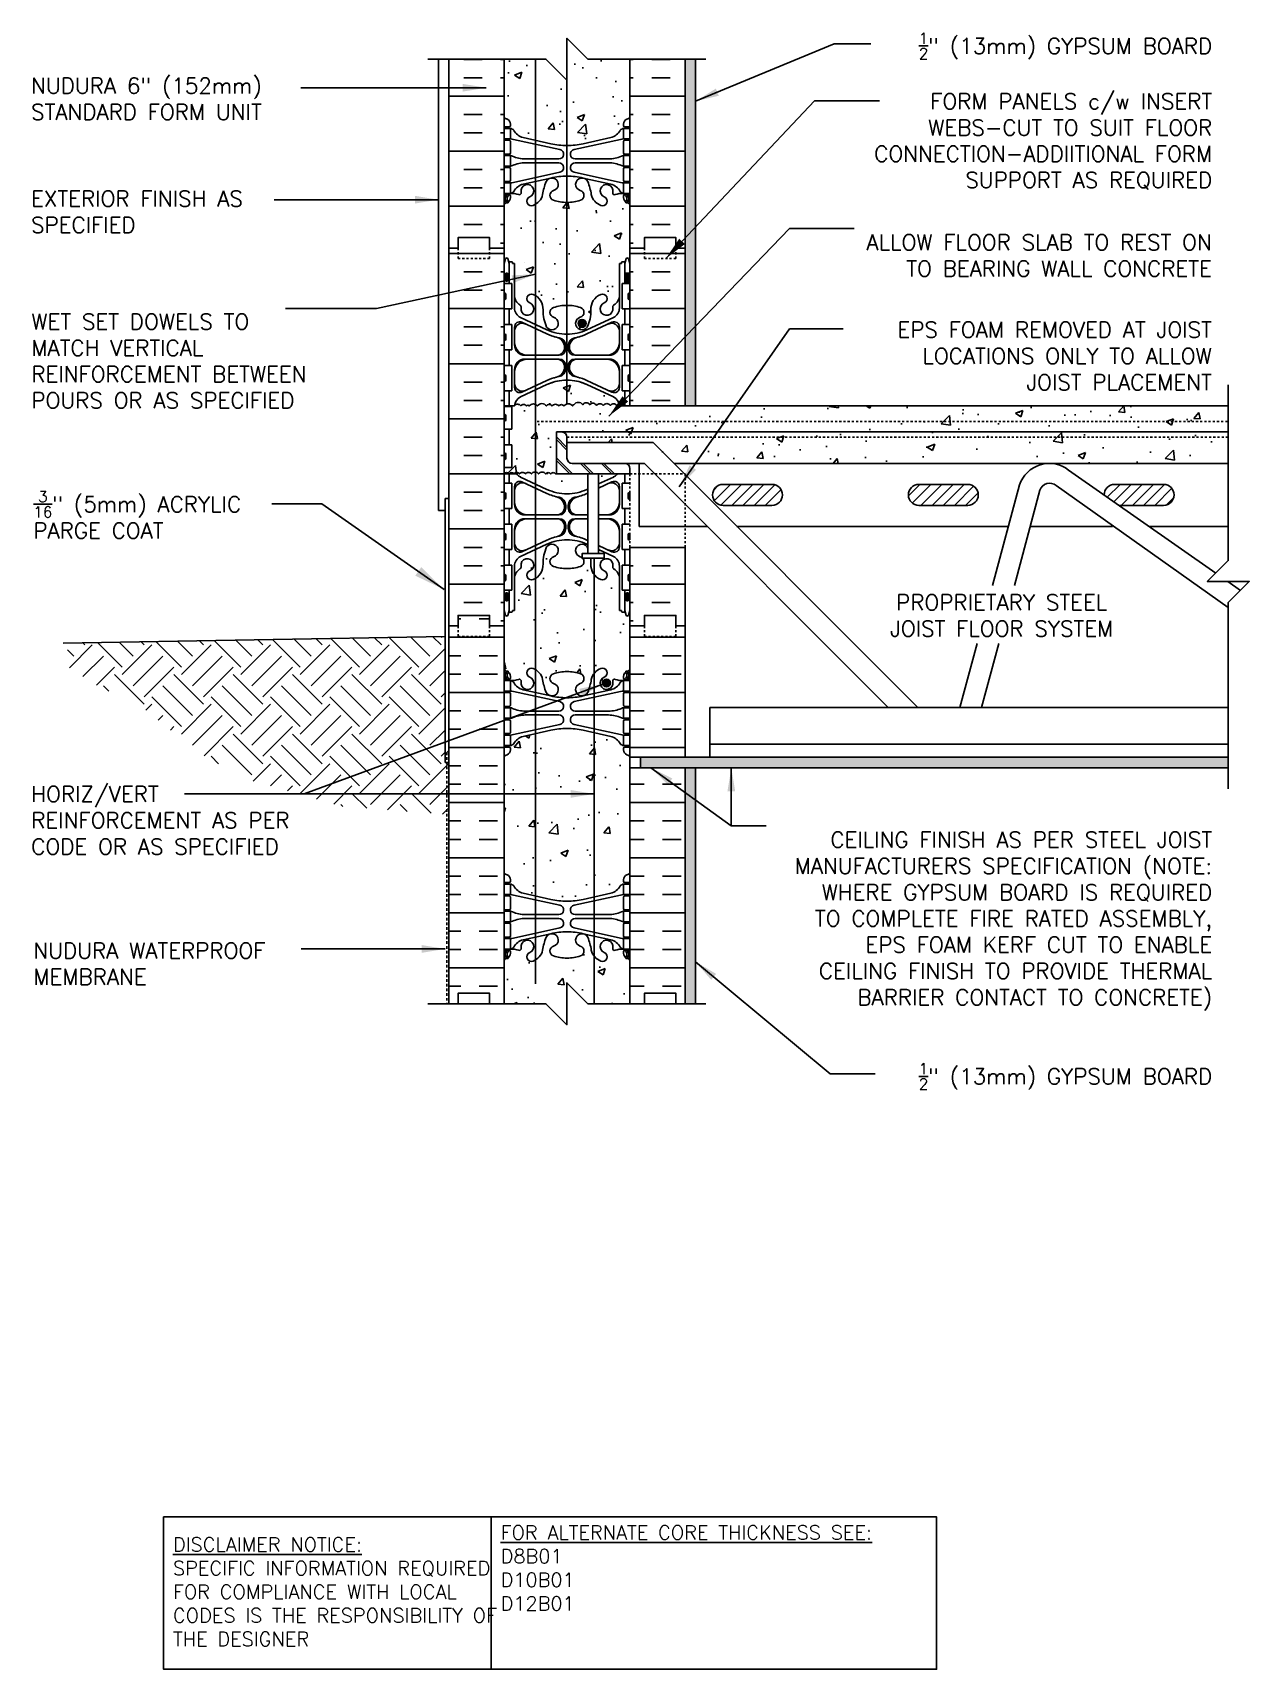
# Model space of a CAD drawing. Header units: inches. Extents: x 100.3 to 158.3, y 148.8 to 226.8.
import ezdxf

# ---------------------------------------------------------------- set-up
doc = ezdxf.new("R2010")
doc.units = ezdxf.units.IN
doc.header["$LTSCALE"] = 0.5
doc.header["$MEASUREMENT"] = 0
doc.linetypes.add('DASHED2', pattern=[0.375, 0.25, -0.125])
doc.linetypes.add('HIDDEN2', pattern=[0.1875, 0.125, -0.0625])
for name, color, linetype in [('HATCH', 12, 'Continuous'), ('Hidden2', 12, 'HIDDEN2'), ('line25', 2, 'Continuous'), ('LINE3', 3, 'Continuous'), ('LINE50', 5, 'Continuous'), ('LINE9', 9, 'Continuous'), ('TEXT', 4, 'Continuous'), ('Web_Edge', 9, 'Continuous')]:
    doc.layers.add(name, color=color, linetype=linetype)
doc.styles.add('DIM', font='romans.shx', dxfattribs={"width": 0.7})
doc.styles.add('ROMANS', font='romans.shx', dxfattribs={"height": 0.75})
doc.styles.get("Standard").update_dxf_attribs({"font": 'romans.shx', "height": 0.75})
doc.dimstyles.new('ext_12', dxfattribs={"dimscale": 12, "dimtxt": 0.075, "dimasz": 0.09375, "dimexe": 0.09375, "dimexo": 0.0625, "dimgap": 0.0625, "dimtad": 1, "dimdec": 1, "dimzin": 2, "dimdsep": 46, "dimlunit": 4, "dimtxsty": 'DIM', "dimcen": 0.09, "dimdle": 0.09375, "dimclrt": 4, "dimadec": 0, "dimazin": 0, "dimtfac": 1, "dimtdec": 1, "dimtmove": 2, "dimatfit": 3, "dimfxl": 1, "dimfrac": 2, "dimtolj": 1, "dimtzin": 0, "dimarcsym": 0})
doc.dimstyles.new('ext_8', dxfattribs={"dimscale": 8, "dimtxt": 0.09375, "dimasz": 0.09375, "dimexe": 0.09375, "dimexo": 0.0625, "dimgap": 0.0625, "dimtad": 1, "dimdec": 1, "dimzin": 3, "dimdsep": 46, "dimlunit": 4, "dimtxsty": 'DIM', "dimcen": 0.09, "dimdle": 0.09375, "dimclrt": 4, "dimadec": 0, "dimazin": 0, "dimtfac": 1, "dimtdec": 1, "dimtmove": 2, "dimatfit": 3, "dimfxl": 1, "dimfrac": 2, "dimtolj": 1, "dimtzin": 0, "dimarcsym": 0})
pattern_1 = [(50, (0, 0), (3.5863, -0.31376), [0.375, -4.125]), (355, (0, 0), (-0.693757, 3.76096), [0.3, -3.3]), (100.4514, (0.299, -0.026), (2.892544, 3.4472), [0.3187, -3.50571]), (46.1842, (0, 1), (5.33621, -0.827596), [0.5625, -6.1875]), (96.6356, (0.4447, 0.931), (4.67331, 4.87059), [0.47805, -5.25857]), (351.1842, (0, 1), (4.67331, 4.87059), [0.45, -4.95]), (21, (0.5, 0.75), (2.984535, -2.013094), [0.375, -4.125]), (326, (0.5, 0.75), (1.216577, 3.62575), [0.3, -3.3]), (71.4514, (0.7487, 0.5822), (4.20111, 1.612656), [0.3187, -3.50571]), (37.5, (0, 0), (0.060799, 1.664469), [0, -3.26, 0, -3.35, 0, -3.3125]), (7.5, (0, 0), (1.315348, 1.972059), [0, -1.91, 0, -3.185, 0, -1.2625]), (327.5, (-1.115, 0), (2.669112, -0.1127744), [0, -1.25, 0, -3.9, 0, -5.175]), (317.5, (-1.615, 0), (2.91593, 0.500525), [0, -1.625, 0, -2.59, 0, -3.675])]

msp = doc.modelspace()

# ---------------------------------------------------------------- texts
at = {"layer": 'TEXT', "char_height": 0.75, "style": 'ROMANS'}
for s, insert, width, attachment_point in [('\\A1;{\\H0.7x;\\S1/2;}" (13mm) GYPSUM BOARD', (156.496, 226.149), 19.5775, 6), ('\\A1;NUDURA 6" (152mm) STANDARD FORM UNIT', (100.212, 223.629), 16.57727, 4), ('\\A1;FORM PANELS c/w INSERT WEBS-CUT TO SUIT FLOOR CONNECTION-ADDIITIONAL FORM SUPPORT AS REQUIRED', (156.496, 221.6), 19.5775, 6), ('\\A1;EXTERIOR FINISH AS SPECIFIED', (100.212, 218.247), 14.62371, 4), ('ALLOW FLOOR SLAB TO REST ON TO BEARING WALL CONCRETE', (156.479, 216.169), 18.08617, 6), ('\\A1;WET SET DOWELS TO MATCH VERTICAL REINFORCEMENT BETWEEN POURS OR AS SPECIFIED', (100.224, 211.138), 14.25833, 4), ('EPS FOAM REMOVED AT JOIST LOCATIONS ONLY TO ALLOW JOIST PLACEMENT', (156.479, 211.38), 18.08617, 6), ('\\A1;{\\H0.7x;\\S3/16;}" (5mm) ACRYLIC PARGE COAT', (100.321, 203.814), 14.0636, 4), ('PROPRIETARY STEEL \\PJOIST FLOOR SYSTEM', (146.465, 200.015), 19.5775, 2), ('HORIZ/VERT REINFORCEMENT AS PER CODE OR AS SPECIFIED', (100.22, 189.259), 15.30561, 4), ('CEILING FINISH AS PER STEEL JOIST MANUFACTURERS SPECIFICATION (NOTE: WHERE GYPSUM BOARD IS REQUIRED TO COMPLETE FIRE RATED ASSEMBLY, EPS FOAM KERF CUT TO ENABLE CEILING FINISH TO PROVIDE THERMAL BARRIER CONTACT TO CONCRETE)', (156.496, 184.456), 21.62157, 6), ('\\A1;NUDURA WATERPROOF MEMBRANE', (100.321, 182.426), 14.3929, 4), ('\\A1;{\\H0.7x;\\S1/2;}" (13mm) GYPSUM BOARD', (156.496, 177.058), 19.5775, 6)]:
    msp.add_mtext(s, dxfattribs=dict(at, insert=insert, width=width, attachment_point=attachment_point))
at = {"layer": 'TEXT', "char_height": 0.67604, "attachment_point": 4}
for s, insert, width in [('{\\LFOR ALTERNATE CORE THICKNESS SEE:\\P}D8B01\\PD10B01\\PD12B01', (122.584, 153.636), 28.04272), ('{\\LDISCLAIMER NOTICE:}\\PSPECIFIC INFORMATION REQUIRED FOR COMPLIANCE WITH LOCAL CODES IS THE RESPONSIBILITY OF THE DESIGNER', (106.969, 152.506), 16.82873)]:
    msp.add_mtext(s, dxfattribs=dict(at, insert=insert, width=width))

# ---------------------------------------------------------------- blocks, each defined once
blk = doc.blocks.new('Cutline')
at = {"layer": 'LINE9'}
blk.add_lwpolyline([(-12.25, 0), (-6.625, 0), (-5.625, -1), (-5.625, 1), (-4.625, 0), (1, 0)], dxfattribs=at)

# ---------------------------------------------------------------- hatches: boundary and pattern name
at = {"layer": 'HATCH'}
h = msp.add_hatch(dxfattribs=at)
h.set_pattern_fill('AR-CONC', color=256, scale=0.5)
h.set_pattern_definition(pattern_1)
h.paths.add_polyline_path([(124.248, 225.52), (122.748, 225.52), (122.748, 222.739, 0.082415), (122.891, 222.66, -0.317837), (123.058, 222.424), (123.058, 222.357, -0.414214), (122.996, 222.294), (122.948, 222.294), (122.948, 222.224), (123.053, 222.224, -0.188973), (123.209, 222.129, 0.196323), (123.658, 221.783), (124.248, 221.654)])
h.paths.add_polyline_path([(125.748, 224.52), (124.748, 225.52), (124.248, 225.52), (124.248, 221.654), (124.98, 221.493, 0.057795), (125.748, 221.404)])
h.paths.add_polyline_path([(128.748, 225.52), (126.748, 225.52), (125.748, 226.52), (125.748, 224.52), (125.748, 221.404, 0.057795), (126.516, 221.493), (127.838, 221.783, 0.196323), (128.287, 222.129, -0.188973), (128.443, 222.224), (128.548, 222.224), (128.548, 222.294), (128.501, 222.294, -0.414214), (128.438, 222.357), (128.438, 222.424, -0.317837), (128.605, 222.66, 0.082415), (128.748, 222.739)])
h.paths.add_polyline_path([(124.248, 218.604, -0.040657), (124.14, 218.551, -1), (123.976, 218.959, 2.182095), (123.566, 219.172, -0.601435), (123.447, 219.067, 0.10046), (123.053, 219.124), (122.948, 219.124), (122.948, 219.054), (122.996, 219.054, -0.414214), (123.058, 218.992), (123.058, 218.924, -0.249069), (122.948, 218.717), (122.948, 218.675), (122.858, 218.675, 0.064398), (122.748, 218.609), (122.748, 216.52), (122.748, 215.792), (122.817, 216.003, -0.725737), (122.923, 216.022), (122.972, 215.872), (123.098, 215.872, -0.414214), (123.148, 215.822), (123.148, 215.792), (123.248, 215.792), (123.248, 214.276, 0.258958), (123.507, 213.81, -0.31131), (123.564, 213.679, 2.127293), (123.976, 213.904, -1), (124.14, 214.312, -0.040657), (124.248, 214.259)])
h.paths.add_polyline_path([(125.748, 218.695, -0.082755), (125.1, 218.803, -0.735593), (125.112, 219.261, 1.553132), (124.754, 219.685, 0.053157), (124.588, 219.071, -0.201719), (124.248, 218.604), (124.248, 214.259, -0.280934), (124.606, 213.57, 0.10488), (124.779, 212.759, 1.422913), (125.112, 213.226, -0.735593), (125.1, 213.684, -0.082755), (125.748, 213.792)])
h.paths.add_polyline_path([(128.748, 216.52), (128.748, 218.609, 0.064398), (128.638, 218.675), (128.548, 218.675), (128.548, 218.717, -0.249069), (128.438, 218.924), (128.438, 218.992, -0.414214), (128.501, 219.054), (128.548, 219.054), (128.548, 219.124), (128.443, 219.124, 0.10046), (128.049, 219.067, -0.601435), (127.93, 219.172, 2.182095), (127.52, 218.959, -1), (127.356, 218.551, -0.24438), (126.908, 219.071, 0.053157), (126.742, 219.685, 1.553132), (126.384, 219.261, -0.735593), (126.397, 218.803, -0.082755), (125.748, 218.695), (125.748, 213.792, -0.082755), (126.397, 213.684, -0.735593), (126.384, 213.226, 1.422913), (126.717, 212.759, 0.10488), (126.89, 213.57, -0.325306), (127.356, 214.312, -1), (127.52, 213.904, 2.127293), (127.932, 213.679, -0.31131), (127.989, 213.81, 0.258958), (128.248, 214.276), (128.248, 215.792), (128.348, 215.792), (128.348, 215.822, -0.414214), (128.398, 215.872), (128.524, 215.872), (128.567, 216.003, -0.725737), (128.673, 216.022), (128.748, 215.792)])
h.paths.add_polyline_path([(126.654, 212.932, -1), (126.279, 212.932, -1)], flags=16)
h.paths.add_polyline_path([(125.748, 210.228, 0.109869), (124.794, 210.015), (124.248, 209.76), (124.248, 209.075, -0.129892), (124.34, 208.997, -0.520567), (124.767, 208.997, -0.520567), (125.035, 208.997, -0.520567), (125.359, 208.997, -0.520567), (125.604, 208.997, -0.180378), (125.748, 209.097)])
h.paths.add_polyline_path([(127.96, 209.427), (126.702, 210.015, 0.093369), (125.895, 210.223, 0.016332), (125.748, 210.228), (125.748, 209.097, -0.310988), (126.015, 208.997, -0.520567), (126.078, 209.06, -0.520567), (126.496, 209.06, -0.520567), (126.836, 209.06, -0.520567), (127.16, 209.021, -0.520567), (127.475, 209.021, -0.520567), (127.823, 209.021, -0.520567), (128.115, 209.021, -0.542707), (128.247, 209.011, 0.270973)])
h.paths.add_polyline_path([(124.248, 209.76), (123.536, 209.427, 0.270973), (123.25, 209.011, -0.486686), (123.551, 209.005, -0.520567), (123.811, 208.997, -0.520567), (123.953, 208.997, -0.365931), (124.248, 209.075)])
h.paths.add_polyline_path([(124.248, 209.075, 0.365931), (123.953, 208.997, 0.520567), (123.811, 208.997, 0.520567), (123.551, 209.005, 0.486686), (123.25, 209.011), (122.748, 209.011), (122.748, 208.975), (123.113, 208.975), (123.113, 207.895), (122.998, 207.895), (122.998, 207.52), (122.998, 207.145), (123.113, 207.145), (123.113, 206.065), (122.748, 206.065), (122.748, 205.761), (122.75, 205.761, -0.519599), (122.995, 205.761), (122.995, 205.761, -0.519544), (123.227, 205.761), (123.228, 205.761, -0.520108), (123.486, 205.761, -0.520567), (123.765, 205.761, -0.520567), (124.053, 205.761, -0.275433), (124.248, 205.848)])
h.paths.add_polyline_path([(157.263, 209.011), (128.748, 209.011), (128.247, 209.011, 0.542707), (128.115, 209.021, 0.520567), (127.823, 209.021, 0.520567), (127.475, 209.021, 0.520567), (127.16, 209.021, 0.520567), (126.836, 209.06, 0.520567), (126.496, 209.06, 0.520567), (126.078, 209.06, 0.520567), (126.015, 208.997, 0.520567), (125.604, 208.997, 0.520567), (125.359, 208.997, 0.520567), (125.035, 208.997, 0.520567), (124.767, 208.997, 0.520567), (124.34, 208.997, 0.129892), (124.248, 209.075), (124.248, 205.848, -0.214394), (124.395, 205.761, -0.520567), (124.728, 205.761, -0.520567), (124.97, 205.761, -0.520567), (125.209, 205.761, -0.517305), (125.245, 205.761), (125.248, 205.761), (125.248, 207.761), (125.498, 207.761), (157.263, 207.761)])
h.paths.add_polyline_path([(126.748, 205.761), (125.248, 205.761), (125.245, 205.761, 0.517305), (125.209, 205.761, 0.520567), (124.97, 205.761, 0.520567), (124.728, 205.761, 0.520567), (124.395, 205.761, 0.214394), (124.248, 205.848), (124.248, 205.281), (124.794, 205.026, 0.109869), (125.748, 204.813, 0.109869), (126.702, 205.026), (126.748, 205.047)])
h.paths.add_polyline_path([(124.248, 205.848, 0.275433), (124.053, 205.761, 0.520567), (123.765, 205.761, 0.520567), (123.486, 205.761, 0.520108), (123.228, 205.761), (123.353, 205.761, 0.118993), (123.536, 205.614), (124.248, 205.281)])
h.paths.add_polyline_path([(127.96, 205.614, 0.118993), (128.143, 205.761), (127.248, 205.761), (127.248, 205.281)])
h.paths.add_polyline_path([(127.048, 200.959, -0.186086), (126.89, 201.471, 0.034052), (126.871, 201.742), (126.5, 201.742, -0.53267), (126.397, 201.357, -0.082755), (125.748, 201.249, -0.082755), (125.1, 201.357, -0.735593), (125.112, 201.815, 1.422913), (124.779, 202.282, 0.10488), (124.606, 201.471, -0.280934), (124.248, 200.782), (124.248, 196.436, -0.201719), (124.588, 195.97, 0.053157), (124.754, 195.356, 1.553132), (125.112, 195.78, -0.735593), (125.1, 196.238, -0.082755), (125.748, 196.346, -0.082755), (126.397, 196.238, -0.735593), (126.384, 195.78, 1.553132), (126.742, 195.356, 0.053157), (126.908, 195.97, -0.10959), (127.048, 196.26)])
h.paths.add_polyline_path([(128.748, 198.52), (128.748, 199.249), (128.679, 199.038, -0.725737), (128.573, 199.019), (128.524, 199.169), (128.398, 199.169, -0.414214), (128.348, 199.219), (128.348, 199.249), (128.248, 199.249), (128.248, 200.765, 0.258958), (127.989, 201.231, -0.31131), (127.932, 201.361, 2.127293), (127.52, 201.137, -1), (127.356, 200.728, -0.131273), (127.048, 200.959), (127.048, 196.26, -0.131273), (127.356, 196.49, -1), (127.52, 196.082, 2.182095), (127.93, 195.869, -0.601435), (128.049, 195.974, 0.10046), (128.443, 195.917), (128.548, 195.917), (128.548, 195.987), (128.501, 195.987, -0.414214), (128.438, 196.049), (128.438, 196.117, -0.249069), (128.548, 196.324), (128.548, 196.365), (128.638, 196.365, 0.064398), (128.748, 196.431)])
h.paths.add_polyline_path([(127.821, 195.799, -1), (127.446, 195.799, -1)], flags=16)
h.paths.add_polyline_path([(124.248, 200.782, -0.040657), (124.14, 200.728, -1), (123.976, 201.137, 2.127293), (123.564, 201.361, -0.31131), (123.507, 201.231, 0.258958), (123.248, 200.765), (123.248, 199.249), (123.148, 199.249), (123.148, 199.219, -0.414214), (123.098, 199.169), (122.972, 199.169), (122.929, 199.038, -0.725737), (122.823, 199.019), (122.748, 199.249), (122.748, 198.52), (122.748, 196.431, 0.064398), (122.858, 196.365), (122.948, 196.365), (122.948, 196.324, -0.249069), (123.058, 196.117), (123.058, 196.049, -0.414214), (122.996, 195.987), (122.948, 195.987), (122.948, 195.917), (123.053, 195.917, 0.10046), (123.447, 195.974, -0.601435), (123.566, 195.869, 2.182095), (123.976, 196.082, -1), (124.14, 196.49, -0.040657), (124.248, 196.436)])
h.paths.add_polyline_path([(127.048, 193.431), (126.516, 193.548, 0.057795), (125.748, 193.637, 0.057795), (124.98, 193.548), (124.248, 193.387), (124.248, 185.654), (124.98, 185.493, 0.057795), (125.748, 185.404, 0.057795), (126.516, 185.493), (127.048, 185.61)])
h.paths.add_polyline_path([(124.248, 193.387), (123.658, 193.258, 0.196323), (123.209, 192.911, -0.188973), (123.053, 192.817), (122.948, 192.817), (122.948, 192.747), (122.996, 192.747, -0.414214), (123.058, 192.684), (123.058, 192.617, -0.317837), (122.891, 192.381, 0.082415), (122.748, 192.302), (122.748, 186.739, 0.082415), (122.891, 186.66, -0.317837), (123.058, 186.424), (123.058, 186.357, -0.414214), (122.996, 186.294), (122.948, 186.294), (122.948, 186.224), (123.053, 186.224, -0.188973), (123.209, 186.129, 0.196323), (123.658, 185.783), (124.248, 185.654)])
h.paths.add_polyline_path([(128.748, 192.302, 0.082415), (128.605, 192.381, -0.317837), (128.438, 192.617), (128.438, 192.684, -0.414214), (128.501, 192.747), (128.548, 192.747), (128.548, 192.817), (128.443, 192.817, -0.188973), (128.287, 192.911, 0.196323), (127.838, 193.258), (127.048, 193.431), (127.048, 185.61), (127.838, 185.783, 0.196323), (128.287, 186.129, -0.188973), (128.443, 186.224), (128.548, 186.224), (128.548, 186.294), (128.501, 186.294, -0.414214), (128.438, 186.357), (128.438, 186.424, -0.317837), (128.605, 186.66, 0.082415), (128.748, 186.739)])
h.paths.add_polyline_path([(127.048, 182.781, -0.10959), (126.908, 183.071, 0.053157), (126.742, 183.685, 1.553132), (126.384, 183.261, -0.735593), (126.397, 182.803, -0.082755), (125.748, 182.695, -0.082755), (125.1, 182.803, -0.735593), (125.112, 183.261, 1.553132), (124.754, 183.685, 0.053157), (124.588, 183.071, -0.24438), (124.14, 182.551, -1), (123.976, 182.959, 2.182095), (123.566, 183.172, -0.601435), (123.447, 183.067, 0.10046), (123.053, 183.124), (122.948, 183.124), (122.948, 183.054), (122.996, 183.054, -0.414214), (123.058, 182.992), (123.058, 182.924, -0.249069), (122.948, 182.717), (122.948, 182.675), (122.858, 182.675, 0.064398), (122.748, 182.609), (122.748, 180.52), (124.748, 180.52), (125.748, 179.52), (125.748, 181.52), (126.748, 180.52), (127.048, 180.52)])
h.paths.add_polyline_path([(128.748, 182.609, 0.064398), (128.638, 182.675), (128.548, 182.675), (128.548, 182.717, -0.249069), (128.438, 182.924), (128.438, 182.992, -0.414214), (128.501, 183.054), (128.548, 183.054), (128.548, 183.124), (128.443, 183.124, 0.10046), (128.049, 183.067, -0.601435), (127.93, 183.172, 2.182095), (127.52, 182.959, -1), (127.356, 182.551, -0.131273), (127.048, 182.781), (127.048, 180.52), (128.748, 180.52)])
h = msp.add_hatch(dxfattribs=at)
h.set_pattern_fill('AR-SAND', color=256, scale=0.25, style=0)
h.set_pattern_definition([(37.5, (131.76977, 215.43735), (-0.0157483, 0.481706), [0, -0.38, 0, -0.425, 0, -0.40625]), (7.5, (131.76977, 215.43735), (0.442444, 0.7055365), [0, -0.205, 0, -0.3425, 0, -0.13125]), (327.5, (131.46227, 215.43735), (0.7785355, 0.0014148), [0, -0.125, 0, -0.45, 0, -0.5875]), (317.5, (131.46227, 215.43735), (0.751532, 0.219419), [0, -0.0625, 0, -0.295, 0, -0.3375])])
h.paths.add_polyline_path([(131.873, 225.52), (131.373, 225.52), (131.373, 216.52), (131.373, 209.011), (131.873, 209.011)])
h.paths.add_polyline_path([(157.263, 192.261), (132.561, 192.261), (129.248, 192.261), (129.248, 191.761), (157.263, 191.761)])
h.paths.add_polyline_path([(131.873, 191.761), (131.373, 191.761), (131.373, 180.52), (131.873, 180.52)])
h = msp.add_hatch(dxfattribs=at)
h.set_pattern_fill('INSUL', color=256, scale=7, style=0)
h.set_pattern_definition([(0, (-2803.4135, -198.489), (0, 2.625), []), (0, (-2803.4135, -197.614), (0, 2.625), [0.875, -0.875]), (0, (-2803.4135, -196.739), (0, 2.625), [0.875, -0.875])])
h.paths.add_polyline_path([(120.123, 198.52), (120.561, 198.52), (120.561, 199.02), (122.061, 199.02), (122.061, 198.52), (122.748, 198.52), (122.748, 216.52), (122.061, 216.52), (122.061, 217.02), (120.561, 217.02), (120.561, 216.52), (120.123, 216.52)])
h = msp.add_hatch(dxfattribs=at)
h.set_pattern_fill('AR-CONC', color=256, scale=0.5)
h.set_pattern_definition(pattern_1)
h.paths.add_polyline_path([(157.263, 207.511), (125.748, 207.511), (125.748, 207.261), (129.85, 207.261), (130.85, 206.261), (157.263, 206.261)])
h.paths.add_polyline_path([(157.263, 207.761), (125.498, 207.761, -0.414214), (125.748, 207.511), (157.263, 207.511)])
h = msp.add_hatch(dxfattribs=at)
h.set_pattern_fill('ANSI31', color=256, scale=3, style=0)
h.set_pattern_definition([(45, (143.39495, 204.5076), (-0.265165, 0.265165), [])])
h.paths.add_polyline_path([(144.848, 205.261), (142.517, 205.261, 1), (142.517, 204.261), (144.848, 204.261, 1)])
h.paths.add_polyline_path([(154.18, 205.261), (151.848, 205.261, 0.413962), (151.348, 204.761), (152.062, 204.261), (154.18, 204.261, 1)])
h.paths.add_polyline_path([(135.517, 205.261), (133.185, 205.261, 1), (133.185, 204.261), (135.517, 204.261, 1)])
h = msp.add_hatch(dxfattribs=at)
h.set_pattern_fill('INSUL', color=256, scale=7, style=0)
h.set_pattern_definition([(0, (130.306, 187.4748), (0, 2.625), []), (0, (130.306, 188.3498), (0, 2.625), [0.875, -0.875]), (0, (130.306, 189.2248), (0, 2.625), [0.875, -0.875])])
h.paths.add_polyline_path([(131.373, 191.761), (128.748, 191.761), (128.748, 186.583, -0.268005), (128.738, 186.6), (128.738, 186.414), (128.738, 186.414, 0.267096), (128.748, 186.397), (128.748, 180.52), (129.436, 180.52), (129.436, 181.02), (130.936, 181.02), (130.936, 180.52), (131.373, 180.52)])
h.paths.add_polyline_path([(131.373, 198.52), (130.936, 198.52), (130.936, 198.02), (129.436, 198.02), (129.436, 198.52), (128.748, 198.52), (128.748, 192.609, -0.268005), (128.738, 192.627), (128.738, 192.441), (128.738, 192.441, 0.267556), (128.748, 192.423), (128.748, 192.261), (131.373, 192.261)])
h.paths.add_polyline_path([(120.123, 180.52), (120.561, 180.52), (120.561, 181.02), (122.061, 181.02), (122.061, 180.52), (122.748, 180.52), (122.748, 198.52), (122.061, 198.52), (122.061, 199.02), (120.561, 199.02), (120.561, 198.52), (120.123, 198.52)])
h = msp.add_hatch(dxfattribs=at)
h.set_pattern_fill('EARTH', color=256, scale=8, angle=45, style=0)
h.set_pattern_definition([(45, (12.2637, 11.2879), (2e-16, 2.828427), [2, -2]), (45, (11.7334, 11.8182), (2e-16, 2.828427), [2, -2]), (45, (11.203, 12.3485), (2e-16, 2.828427), [2, -2]), (135, (11.203, 12.702), (-2.828427, 4e-16), [2, -2]), (135, (11.7334, 13.2324), (-2.828427, 4e-16), [2, -2]), (135, (12.2637, 13.7627), (-2.828427, 4e-16), [2, -2])])
h.paths.add_polyline_path([(119.936, 198.011), (101.939, 197.697), (101.939, 196.588), (103.372, 195.661), (105.42, 194.727), (108.136, 192.503), (110.496, 191.214), (114.992, 189.924), (120.123, 189.533), (120.123, 192.011), (119.936, 192.011)])
at = {"layer": 'LINE3'}
for points in [[(126.279, 212.932, 1), (126.654, 212.932, 1)], [(127.446, 195.799, 1), (127.821, 195.799, 1)]]:
    msp.add_hatch(color=256, dxfattribs=at).paths.add_polyline_path(points)

# ---------------------------------------------------------------- linework, layer by layer
at = {"layer": 'HATCH'}
for p, q in [((120.837, 225.511), (121.712, 225.511)), ((122.587, 225.511), (122.748, 225.511)), ((128.91, 225.511), (128.748, 225.511)), ((130.66, 225.511), (129.785, 225.511)), ((120.837, 224.636), (121.712, 224.636)), ((122.587, 224.636), (122.748, 224.636)), ((128.91, 224.636), (128.748, 224.636)), ((130.66, 224.636), (129.785, 224.636)), ((120.123, 223.761), (122.748, 223.761)), ((131.373, 223.761), (128.748, 223.761)), ((120.837, 222.886), (121.712, 222.886)), ((122.587, 222.886), (122.748, 222.886)), ((128.91, 222.886), (128.748, 222.886)), ((130.66, 222.886), (129.785, 222.886)), ((120.837, 222.011), (121.712, 222.011)), ((122.587, 222.011), (122.748, 222.011)), ((128.91, 222.011), (128.748, 222.011)), ((130.66, 222.011), (129.785, 222.011)), ((120.123, 221.136), (122.748, 221.136)), ((131.373, 221.136), (128.748, 221.136)), ((120.837, 220.261), (121.712, 220.261)), ((122.587, 220.261), (122.748, 220.261)), ((128.91, 220.261), (128.748, 220.261)), ((130.66, 220.261), (129.785, 220.261)), ((120.837, 219.386), (121.712, 219.386)), ((122.587, 219.386), (122.748, 219.386)), ((128.91, 219.386), (128.748, 219.386)), ((130.66, 219.386), (129.785, 219.386)), ((120.123, 218.511), (122.748, 218.511)), ((131.373, 218.511), (128.748, 218.511)), ((120.837, 217.636), (121.712, 217.636)), ((122.587, 217.636), (122.748, 217.636)), ((128.91, 217.636), (128.748, 217.636)), ((130.66, 217.636), (129.785, 217.636)), ((122.587, 216.761), (122.748, 216.761)), ((128.91, 216.761), (128.748, 216.761)), ((131.373, 216.261), (128.748, 216.261)), ((123.737, 215.848), (123.737, 215.848)), ((128.91, 215.386), (128.748, 215.386)), ((130.66, 215.386), (129.785, 215.386)), ((128.91, 214.511), (128.748, 214.511)), ((130.66, 214.511), (129.785, 214.511)), ((131.373, 213.636), (128.748, 213.636)), ((128.91, 212.761), (128.748, 212.761)), ((130.66, 212.761), (129.785, 212.761)), ((128.91, 211.886), (128.748, 211.886)), ((130.66, 211.886), (129.785, 211.886)), ((131.373, 211.011), (128.748, 211.011)), ((128.91, 210.136), (128.748, 210.136)), ((130.66, 210.136), (129.785, 210.136)), ((128.91, 209.261), (128.748, 209.261)), ((130.66, 209.261), (129.785, 209.261)), ((125.248, 207.525), (125.748, 207.025)), ((125.248, 207.4), (125.748, 206.9)), ((125.248, 206.525), (126.012, 205.761)), ((125.248, 206.4), (125.887, 205.761)), ((126.387, 206.261), (126.887, 205.761)), ((126.512, 206.261), (127.012, 205.761)), ((127.387, 206.261), (127.887, 205.761)), ((127.512, 206.261), (128.012, 205.761)), ((128.91, 202.261), (128.748, 202.261)), ((130.66, 202.261), (129.785, 202.261)), ((128.91, 201.386), (128.748, 201.386)), ((130.66, 201.386), (129.785, 201.386)), ((131.373, 200.511), (128.748, 200.511)), ((128.91, 199.636), (128.748, 199.636)), ((130.66, 199.636), (129.785, 199.636)), ((128.91, 198.761), (128.748, 198.761))]:
    msp.add_line(p, q, dxfattribs=at)
for points in [[(123.25, 209.011, -0.486686), (123.551, 209.005, -0.520567), (123.811, 208.997, -0.520567), (123.953, 208.997, -0.520567), (124.34, 208.997, -0.520567), (124.767, 208.997, -0.520567), (125.035, 208.997, -0.520567), (125.359, 208.997, -0.520567), (125.604, 208.997, -0.520567), (126.015, 208.997, -0.520567), (126.078, 209.06, -0.520567), (126.496, 209.06, -0.520567), (126.836, 209.06, -0.520567), (127.16, 209.021, -0.520567), (127.475, 209.021, -0.520567), (127.823, 209.021, -0.520567), (128.115, 209.021, -0.542707), (128.247, 209.011)], [(122.75, 205.761, -0.520567), (122.995, 205.761, -0.520567), (123.227, 205.761, -0.520567), (123.486, 205.761, -0.520567), (123.765, 205.761, -0.520567), (124.053, 205.761, -0.520567), (124.395, 205.761, -0.520567), (124.728, 205.761, -0.520567), (124.97, 205.761, -0.520567), (125.209, 205.761, -0.520567), (125.245, 205.761)]]:
    msp.add_lwpolyline(points, format="xyb", dxfattribs=at)
at = {"layer": 'Hidden2', "linetype": 'HIDDEN2'}
for p, q in [((124.323, 208.261), (157.263, 208.261)), ((125.748, 207.511), (157.263, 207.511))]:
    msp.add_line(p, q, dxfattribs=at)
at = {"layer": 'Hidden2'}
for p, q in [((128.748, 202.261), (128.748, 205.761)), ((128.748, 205.761), (131.373, 205.761)), ((131.373, 205.761), (131.373, 202.261))]:
    msp.add_line(p, q, dxfattribs=at)
at = {"layer": 'line25'}
for p, q in [((122.748, 225.52), (122.748, 216.52)), ((128.748, 216.52), (128.748, 225.52)), ((122.748, 216.52), (122.748, 198.52)), ((128.748, 209.011), (128.748, 216.52)), ((122.748, 214.825), (123.113, 214.825)), ((123.113, 213.625), (123.113, 214.825)), ((128.748, 214.825), (128.383, 214.825)), ((128.383, 213.625), (128.383, 214.825)), ((122.748, 213.625), (123.113, 213.625)), ((128.748, 213.625), (128.383, 213.625)), ((122.748, 212.875), (123.113, 212.875)), ((123.113, 211.675), (123.113, 212.875)), ((128.383, 211.675), (128.383, 212.875)), ((128.748, 212.875), (128.383, 212.875)), ((122.748, 211.675), (123.113, 211.675)), ((128.748, 211.675), (128.383, 211.675)), ((122.748, 210.925), (123.113, 210.925)), ((123.113, 209.725), (123.113, 210.925)), ((128.748, 210.925), (128.383, 210.925)), ((128.383, 209.725), (128.383, 210.925)), ((122.748, 209.725), (123.113, 209.725)), ((122.748, 208.975), (123.113, 208.975)), ((123.113, 208.975), (123.113, 207.895)), ((128.748, 209.725), (128.383, 209.725)), ((131.373, 209.011), (128.748, 209.011)), ((122.748, 207.895), (123.113, 207.895)), ((125.248, 207.761), (125.248, 205.761)), ((125.248, 207.761), (125.498, 207.761)), ((125.748, 207.511), (125.748, 206.511)), ((122.748, 207.145), (123.113, 207.145)), ((123.113, 206.065), (123.113, 207.145)), ((122.748, 206.065), (123.113, 206.065)), ((125.998, 206.261), (128.498, 206.261)), ((128.748, 205.761), (128.748, 206.011)), ((122.748, 205.315), (123.113, 205.315)), ((123.113, 205.315), (123.113, 204.115)), ((125.248, 205.761), (128.748, 205.761)), ((126.748, 201.969), (126.748, 205.761)), ((127.248, 201.969), (127.248, 205.761)), ((128.748, 205.761), (128.143, 205.761)), ((128.748, 205.315), (128.383, 205.315)), ((128.383, 205.315), (128.383, 204.115)), ((122.748, 204.115), (123.113, 204.115)), ((128.748, 204.115), (128.383, 204.115)), ((122.748, 203.365), (123.113, 203.365)), ((123.113, 203.365), (123.113, 202.165)), ((128.383, 203.365), (128.383, 202.165)), ((128.748, 203.365), (128.383, 203.365)), ((122.748, 202.165), (123.113, 202.165)), ((128.748, 202.165), (128.383, 202.165)), ((128.748, 198.52), (128.748, 202.261)), ((131.373, 202.261), (128.748, 202.261)), ((122.748, 201.415), (123.113, 201.415)), ((123.113, 201.415), (123.113, 200.215)), ((128.748, 201.415), (128.383, 201.415)), ((128.383, 201.415), (128.383, 200.215)), ((122.748, 200.215), (123.113, 200.215)), ((128.748, 200.215), (128.383, 200.215)), ((122.748, 198.52), (122.748, 180.52)), ((128.748, 180.52), (128.748, 198.52))]:
    msp.add_line(p, q, dxfattribs=at)
for points in [[(126.998, 201.969), (126.469, 201.969), (126.469, 201.742), (126.998, 201.742)], [(126.998, 201.969), (127.527, 201.969), (127.527, 201.742), (127.267, 201.742)], [(127.267, 201.742), (126.998, 201.742)]]:
    msp.add_lwpolyline(points, dxfattribs=at)
for centre, start, end in [((125.498, 207.511), 0, 90), ((125.998, 206.511), 180, 270), ((128.498, 206.011), 0, 90)]:
    msp.add_arc(centre, 0.25, start, end, dxfattribs=at)
at = {"layer": 'LINE3'}
for p, q in [((124.248, 225.52), (124.248, 181.476)), ((125.748, 224.52), (125.748, 209.097)), ((127.048, 201.742), (127.048, 180.52))]:
    msp.add_line(p, q, dxfattribs=at)
for centre in [(126.467, 212.932), (127.633, 195.799)]:
    msp.add_circle(centre, 0.188, dxfattribs=at)
at = {"layer": 'LINE50'}
for p, q in [((120.123, 216.52), (120.123, 225.52)), ((131.373, 216.52), (131.373, 225.52)), ((120.123, 198.52), (120.123, 216.52)), ((131.373, 209.011), (131.373, 216.52)), ((131.373, 198.52), (131.373, 202.261)), ((120.123, 180.52), (120.123, 198.52)), ((131.373, 192.261), (131.373, 198.52)), ((101.741, 197.693), (119.936, 198.011)), ((131.373, 180.52), (131.373, 191.761))]:
    msp.add_line(p, q, dxfattribs=at)
for points in [[(120.123, 216.52), (120.561, 216.52), (120.561, 217.02), (122.061, 217.02), (122.061, 216.52), (122.748, 216.52)], [(122.748, 216.52), (122.061, 216.52), (122.061, 217.02), (120.561, 217.02), (120.561, 216.52), (120.123, 216.52)], [(131.373, 216.52), (130.936, 216.52), (130.936, 217.02), (129.436, 217.02), (129.436, 216.52), (128.748, 216.52)], [(128.748, 216.52), (129.436, 216.52), (129.436, 217.02), (130.936, 217.02), (130.936, 216.52), (131.373, 216.52)], [(120.123, 198.52), (120.561, 198.52), (120.561, 199.02), (122.061, 199.02), (122.061, 198.52), (122.748, 198.52)], [(122.748, 198.52), (122.061, 198.52), (122.061, 199.02), (120.561, 199.02), (120.561, 198.52), (120.123, 198.52)], [(131.373, 198.52), (130.936, 198.52), (130.936, 199.02), (129.436, 199.02), (129.436, 198.52), (128.748, 198.52)], [(128.748, 198.52), (129.436, 198.52), (129.436, 199.02), (130.936, 199.02), (130.936, 198.52), (131.373, 198.52)], [(122.748, 180.52), (122.061, 180.52), (122.061, 181.02), (120.561, 181.02), (120.561, 180.52), (120.123, 180.52)], [(128.748, 180.52), (129.436, 180.52), (129.436, 181.02), (130.936, 181.02), (130.936, 180.52), (131.373, 180.52)]]:
    msp.add_lwpolyline(points, dxfattribs=at)
at = {"layer": 'LINE9'}
for p, q in [((119.623, 204.011), (119.623, 225.52)), ((131.873, 209.011), (131.873, 225.52)), ((122.748, 215.792), (122.823, 216.022)), ((122.998, 215.792), (122.923, 216.022)), ((128.498, 215.792), (128.573, 216.022)), ((128.748, 215.792), (128.673, 216.022)), ((122.972, 215.872), (123.098, 215.872)), ((122.998, 215.792), (122.998, 214.825)), ((123.148, 215.822), (123.148, 215.792)), ((123.148, 215.822), (123.148, 215.822)), ((123.148, 215.792), (123.248, 215.792)), ((123.248, 213.67), (123.248, 215.792)), ((128.348, 215.792), (128.248, 215.792)), ((128.248, 213.67), (128.248, 215.792)), ((128.348, 215.822), (128.348, 215.792)), ((128.348, 215.822), (128.348, 215.822)), ((128.524, 215.872), (128.398, 215.872)), ((128.498, 215.792), (128.498, 214.825)), ((122.748, 214.115), (122.748, 214.335)), ((122.748, 214.28), (122.748, 214.28)), ((122.748, 214.17), (122.748, 214.17)), ((122.788, 214.375), (122.788, 214.375)), ((122.788, 214.075), (122.788, 214.075)), ((122.828, 214.115), (122.828, 214.335)), ((128.668, 214.115), (128.668, 214.335)), ((128.708, 214.375), (128.708, 214.375)), ((128.708, 214.075), (128.708, 214.075)), ((128.748, 214.115), (128.748, 214.335)), ((128.748, 214.28), (128.748, 214.28)), ((128.748, 214.17), (128.748, 214.17)), ((124.794, 212.628), (123.536, 213.217)), ((124.794, 212.628), (123.536, 213.217)), ((124.794, 212.429), (123.604, 212.986)), ((124.794, 212.429), (123.604, 212.986)), ((126.702, 212.628), (127.96, 213.217)), ((126.702, 212.628), (127.96, 213.217)), ((126.702, 212.429), (127.892, 212.986)), ((126.702, 212.429), (127.892, 212.986)), ((122.748, 212.165), (122.748, 212.385)), ((122.748, 212.33), (122.748, 212.33)), ((122.748, 212.22), (122.748, 212.22)), ((122.788, 212.425), (122.788, 212.425)), ((122.788, 212.125), (122.788, 212.125)), ((122.828, 212.165), (122.828, 212.385)), ((123.248, 211.912), (123.248, 212.76)), ((128.248, 211.912), (128.248, 212.76)), ((128.668, 212.165), (128.668, 212.385)), ((128.708, 212.425), (128.708, 212.425)), ((128.708, 212.125), (128.708, 212.125)), ((128.748, 212.165), (128.748, 212.385)), ((128.748, 212.33), (128.748, 212.33)), ((128.748, 212.22), (128.748, 212.22)), ((123.748, 211.412), (125.376, 211.412)), ((123.748, 211.412), (125.258, 211.412)), ((125.633, 211.787), (125.633, 211.787)), ((125.688, 211.879), (125.688, 211.724)), ((125.808, 211.879), (125.808, 211.724)), ((125.863, 211.787), (125.863, 211.787)), ((127.748, 211.412), (126.121, 211.412)), ((127.748, 211.412), (126.238, 211.412)), ((123.248, 209.884), (123.248, 210.732)), ((123.748, 211.232), (125.376, 211.232)), ((123.748, 211.232), (125.258, 211.232)), ((125.688, 210.919), (125.688, 210.765)), ((125.808, 210.919), (125.808, 210.765)), ((127.748, 211.232), (126.121, 211.232)), ((127.748, 211.232), (126.238, 211.232)), ((128.248, 209.884), (128.248, 210.732)), ((122.748, 210.215), (122.748, 210.435)), ((122.748, 210.38), (122.748, 210.38)), ((122.748, 210.27), (122.748, 210.27)), ((122.788, 210.475), (122.788, 210.475)), ((122.788, 210.175), (122.788, 210.175)), ((122.828, 210.215), (122.828, 210.435)), ((124.794, 210.015), (123.536, 209.427)), ((124.794, 210.015), (123.536, 209.427)), ((124.794, 210.214), (123.604, 209.657)), ((124.794, 210.214), (123.604, 209.657)), ((126.702, 210.214), (127.892, 209.657)), ((126.702, 210.214), (127.892, 209.657)), ((126.702, 210.015), (127.96, 209.427)), ((126.702, 210.015), (127.96, 209.427)), ((128.668, 210.215), (128.668, 210.435)), ((128.708, 210.475), (128.708, 210.475)), ((128.708, 210.175), (128.708, 210.175)), ((128.748, 210.215), (128.748, 210.435)), ((128.748, 210.38), (128.748, 210.38)), ((128.748, 210.27), (128.748, 210.27)), ((122.748, 209.011), (123.25, 209.011)), ((128.247, 209.011), (128.748, 209.011)), ((128.748, 209.011), (157.263, 209.011)), ((122.748, 208.545), (122.748, 208.325)), ((122.748, 208.49), (122.748, 208.49)), ((122.748, 208.38), (122.748, 208.38)), ((122.788, 208.585), (122.788, 208.585)), ((122.788, 208.285), (122.788, 208.285)), ((122.828, 208.545), (122.828, 208.325)), ((125.498, 207.761), (157.263, 207.761)), ((122.748, 206.495), (122.748, 206.715)), ((122.748, 206.66), (122.748, 206.66)), ((122.788, 206.755), (122.788, 206.755)), ((122.828, 206.495), (122.828, 206.715)), ((129.85, 207.261), (125.748, 207.261)), ((129.85, 207.261), (142.475, 194.636)), ((122.748, 206.55), (122.748, 206.55)), ((122.788, 206.455), (122.788, 206.455)), ((128.498, 206.261), (129.436, 206.261)), ((129.186, 206.261), (129.186, 203.261)), ((129.436, 206.261), (141.061, 194.636)), ((130.85, 206.261), (157.263, 206.261)), ((147.59, 206.261), (149.09, 206.261)), ((149.654, 205.947), (156.666, 201.038)), ((123.353, 205.761), (122.748, 205.761)), ((123.248, 205.157), (123.248, 204.309)), ((124.794, 205.026), (123.536, 205.614)), ((124.794, 204.827), (123.604, 205.384)), ((127.248, 205.281), (127.96, 205.614)), ((127.248, 205.082), (127.892, 205.384)), ((128.248, 205.157), (128.248, 204.309)), ((135.517, 205.261), (133.185, 205.261)), ((144.848, 205.261), (142.517, 205.261)), ((146.032, 200.449), (147.316, 205.238)), ((149.061, 205.215), (157.263, 199.399)), ((154.18, 205.261), (151.848, 205.261)), ((119.936, 204.586), (120.123, 204.586)), ((122.748, 204.825), (122.748, 204.605)), ((122.748, 204.77), (122.748, 204.77)), ((122.748, 204.66), (122.748, 204.66)), ((122.788, 204.865), (122.788, 204.865)), ((122.788, 204.565), (122.788, 204.565)), ((122.828, 204.825), (122.828, 204.605)), ((125.688, 204.122), (125.688, 204.276)), ((125.808, 204.122), (125.808, 204.276)), ((126.702, 205.026), (126.748, 205.047)), ((126.702, 204.827), (126.748, 204.848)), ((128.668, 204.825), (128.668, 204.605)), ((128.708, 204.865), (128.708, 204.865)), ((128.708, 204.565), (128.708, 204.565)), ((128.748, 204.825), (128.748, 204.605)), ((128.748, 204.77), (128.748, 204.77)), ((128.748, 204.66), (128.748, 204.66)), ((147.068, 200.449), (148.281, 204.979)), ((119.623, 204.011), (119.936, 204.011)), ((123.748, 203.809), (125.376, 203.809)), ((123.748, 203.629), (125.376, 203.629)), ((126.748, 203.809), (126.121, 203.809)), ((126.748, 203.629), (126.121, 203.629)), ((127.748, 203.809), (127.248, 203.809)), ((127.748, 203.629), (127.248, 203.629)), ((133.185, 204.261), (135.517, 204.261)), ((142.517, 204.261), (144.848, 204.261)), ((152.062, 204.261), (154.18, 204.261)), ((122.748, 202.875), (122.748, 202.655)), ((122.748, 202.82), (122.748, 202.82)), ((122.748, 202.71), (122.748, 202.71)), ((122.828, 202.875), (122.828, 202.655)), ((123.248, 203.129), (123.248, 202.281)), ((125.633, 203.254), (125.633, 203.254)), ((125.688, 203.162), (125.688, 203.317)), ((125.808, 203.162), (125.808, 203.317)), ((125.863, 203.254), (125.863, 203.254)), ((128.248, 203.129), (128.248, 202.281)), ((128.668, 202.875), (128.668, 202.655)), ((128.748, 202.875), (128.748, 202.655)), ((128.748, 202.82), (128.748, 202.82)), ((128.748, 202.71), (128.748, 202.71)), ((129.186, 203.261), (132.436, 203.261)), ((133.85, 203.261), (146.786, 203.261)), ((147.821, 203.261), (151.748, 203.261)), ((153.491, 203.261), (157.263, 203.261)), ((122.788, 202.615), (122.788, 202.615)), ((124.794, 202.413), (123.536, 201.824)), ((124.794, 202.612), (123.604, 202.055)), ((126.702, 202.612), (126.748, 202.59)), ((126.702, 202.413), (126.748, 202.391)), ((127.248, 202.356), (127.892, 202.055)), ((127.248, 202.157), (127.96, 201.824)), ((128.708, 202.615), (128.708, 202.615)), ((123.248, 201.371), (123.248, 199.249)), ((128.248, 201.371), (128.248, 199.249)), ((122.748, 200.925), (122.748, 200.705)), ((122.748, 200.87), (122.748, 200.87)), ((122.748, 200.76), (122.748, 200.76)), ((122.788, 200.965), (122.788, 200.965)), ((122.788, 200.665), (122.788, 200.665)), ((122.828, 200.925), (122.828, 200.705)), ((128.668, 200.925), (128.668, 200.705)), ((128.708, 200.965), (128.708, 200.965)), ((128.708, 200.665), (128.708, 200.665)), ((128.748, 200.925), (128.748, 200.705)), ((128.748, 200.87), (128.748, 200.87)), ((128.748, 200.76), (128.748, 200.76)), ((157.24, 200.636), (157.842, 200.214)), ((122.998, 199.249), (122.998, 200.215)), ((128.498, 199.249), (128.498, 200.215)), ((122.748, 199.249), (122.823, 199.019)), ((122.998, 199.249), (122.923, 199.019)), ((122.972, 199.169), (123.098, 199.169)), ((123.148, 199.219), (123.148, 199.249)), ((123.148, 199.249), (123.248, 199.249)), ((123.148, 199.219), (123.148, 199.219)), ((128.348, 199.249), (128.248, 199.249)), ((128.348, 199.219), (128.348, 199.249)), ((128.348, 199.219), (128.348, 199.219)), ((128.524, 199.169), (128.398, 199.169)), ((128.498, 199.249), (128.573, 199.019)), ((128.748, 199.249), (128.673, 199.019)), ((144.475, 194.636), (145.292, 197.685)), ((145.51, 194.636), (146.327, 197.685)), ((132.561, 194.636), (157.263, 194.636)), ((132.561, 192.261), (132.561, 194.636)), ((132.561, 192.886), (157.263, 192.886)), ((119.936, 192.011), (120.123, 192.011)), ((132.561, 192.261), (128.748, 192.261)), ((129.248, 192.261), (129.248, 191.761)), ((132.561, 192.261), (157.263, 192.261)), ((128.748, 191.761), (157.263, 191.761)), ((131.873, 180.52), (131.873, 191.761))]:
    msp.add_line(p, q, dxfattribs=at)
at = {"layer": 'LINE9', "color": 9}
msp.add_line((119.936, 192.011), (119.936, 204.586), dxfattribs=at)
at = {"layer": 'LINE9', "linetype": 'DASHED2'}
for q in [(120.123, 192.587), (120.029, 180.52)]:
    msp.add_line((120.029, 192.493), q, dxfattribs=at)
at = {"layer": 'LINE9', "linetype": 'DASHED2', "ltscale": 0.15}
for points in [[(122.061, 216.52), (122.061, 216.52), (122.061, 216.02), (120.561, 216.02), (120.561, 216.52), (120.561, 216.52)], [(130.936, 216.52), (130.936, 216.52), (130.936, 216.02), (129.436, 216.02), (129.436, 216.52), (129.436, 216.52)], [(122.061, 198.52), (122.061, 198.52), (122.061, 198.02), (120.561, 198.02), (120.561, 198.52), (120.561, 198.52)], [(130.936, 198.52), (130.936, 198.52), (130.936, 198.02), (129.436, 198.02), (129.436, 198.52), (129.436, 198.52)]]:
    msp.add_lwpolyline(points, dxfattribs=at)
at = {"layer": 'LINE9'}
for points in [[(122.748, 214.392), (122.748, 215.792)], [(122.998, 214.825), (122.998, 215.642)], [(128.498, 214.825), (128.498, 215.642)], [(128.748, 214.392), (128.748, 215.792)], [(122.748, 214.392), (122.748, 199.249)], [(122.998, 212.875), (122.998, 213.625)], [(128.498, 212.875), (128.498, 213.625)], [(128.748, 214.392), (128.748, 209.011)], [(122.998, 210.925), (122.998, 211.675)], [(128.498, 210.925), (128.498, 211.675)], [(157.263, 210.011), (157.263, 201.636), (156.263, 200.636), (158.263, 200.636), (157.263, 199.636), (157.263, 190.761)], [(122.998, 208.975), (122.998, 209.725)], [(128.498, 209.011), (128.498, 209.725)], [(122.998, 207.52), (122.998, 207.895)], [(122.998, 207.52), (122.998, 207.145)], [(122.998, 205.761), (122.998, 205.315)], [(128.498, 205.761), (128.498, 205.315)], [(122.998, 204.115), (122.998, 203.365)], [(128.498, 204.115), (128.498, 203.365)], [(122.998, 202.165), (122.998, 201.415)], [(128.498, 202.165), (128.498, 201.415)], [(128.748, 200.649), (128.748, 199.249)], [(122.998, 200.215), (122.998, 199.399)], [(128.498, 200.215), (128.498, 199.399)]]:
    msp.add_lwpolyline(points, dxfattribs=at)
for points in [[(122.908, 214.942), (122.838, 214.942), (122.838, 215.322), (122.908, 215.322)], [(128.548, 214.882), (128.698, 214.882), (128.698, 215.322), (128.548, 215.322)], [(128.588, 214.942), (128.658, 214.942), (128.658, 215.322), (128.588, 215.322)], [(122.908, 200.099), (122.838, 200.099), (122.838, 199.719), (122.908, 199.719)], [(128.588, 200.099), (128.658, 200.099), (128.658, 199.719), (128.588, 199.719)]]:
    msp.add_lwpolyline(points, close=True, dxfattribs=at)
for points in [[(124.606, 213.57, 0.325312), (124.14, 214.312)], [(126.89, 213.57, -0.325312), (127.356, 214.312)], [(124.606, 201.471, -0.325312), (124.14, 200.728)], [(126.89, 201.471, 0.325312), (127.356, 200.728)]]:
    msp.add_lwpolyline(points, format="xyb", dxfattribs=at)
for centre, radius, start, end in [((122.873, 215.995), 0.0567, 28.07249, 151.92751), ((128.623, 215.995), 0.0567, 28.07249, 151.92751), ((123.098, 215.822), 0.05, 0, 90), ((128.398, 215.822), 0.05, 90, 180), ((122.788, 214.335), 0.04, 90, 180), ((122.788, 214.115), 0.04, 180, 270), ((122.788, 214.335), 0.04, 360, 90), ((122.788, 214.115), 0.04, 270, 0), ((123.798, 214.276), 0.55, 180, 238.0732), ((123.748, 213.67), 0.5, 180, 244.92041), ((123.441, 213.704), 0.125, 348.90556, 58.0732), ((123.863, 213.621), 0.305, 168.90556, 68.19625), ((124.058, 214.108), 0.22, 68.19625, 248.19625), ((125.177, 213.457), 0.24, 108.92296, 254.27465), ((125.748, 211.792), 2, 90, 108.92296), ((125.748, 211.792), 2, 71.07704, 90), ((126.319, 213.457), 0.24, 285.72535, 71.07704), ((127.633, 213.621), 0.305, 111.80375, 11.09444), ((127.438, 214.108), 0.22, 291.80375, 111.80375), ((128.055, 213.704), 0.125, 121.9268, 191.09444), ((127.748, 213.67), 0.5, 295.07959, 0), ((127.698, 214.276), 0.55, 301.9268, 0), ((128.708, 214.335), 0.04, 90, 180), ((128.708, 214.115), 0.04, 180, 270), ((128.708, 214.335), 0.04, 0, 90), ((128.708, 214.115), 0.04, 270, 0), ((123.498, 212.76), 0.25, 64.92041, 180), ((123.623, 212.563), 0.375, 64.92041, 180), ((123.623, 212.563), 0.375, 64.92041, 180), ((126.606, 213.571), 2, 180.01456, 203.96383), ((125.03, 212.932), 0.305, 214.67032, 74.27465), ((126.467, 212.932), 0.305, 105.72535, 325.32968), ((124.89, 213.571), 2, 336.03617, 359.98544), ((127.873, 212.563), 0.375, 0, 115.07959), ((127.873, 212.563), 0.375, 0, 115.07959), ((127.998, 212.76), 0.25, 0, 115.07959), ((122.788, 212.385), 0.04, 90, 180), ((122.788, 212.165), 0.04, 180, 270), ((122.788, 212.385), 0.04, 360, 90), ((122.788, 212.165), 0.04, 270, 0), ((125.748, 214.666), 2.25, 244.92041, 270), ((125.748, 214.467), 2.25, 244.92041, 260.46127), ((125.748, 214.467), 2.25, 244.92041, 256.74618), ((125.133, 211.787), 0.5, 0, 77.0773), ((125.313, 211.879), 0.375, 360, 80.46127), ((125.748, 214.666), 2.25, 270, 295.07959), ((126.183, 211.879), 0.375, 99.53873, 180), ((126.363, 211.787), 0.5, 102.9227, 180), ((125.748, 214.467), 2.25, 279.53873, 295.07959), ((125.748, 214.467), 2.25, 283.25382, 295.07959), ((128.708, 212.385), 0.04, 90, 180), ((128.708, 212.165), 0.04, 180, 270), ((128.708, 212.385), 0.04, 0, 90), ((128.708, 212.165), 0.04, 270, 0), ((123.873, 212.037), 0.625, 180, 270), ((123.873, 212.037), 0.625, 180, 270), ((123.748, 211.912), 0.5, 180, 270), ((123.748, 211.912), 0.5, 180, 270), ((125.258, 211.787), 0.375, 270, 0), ((125.258, 211.787), 0.375, 270, 289.58213), ((125.376, 211.724), 0.312, 270, 0), ((126.121, 211.724), 0.312, 180, 270), ((126.238, 211.787), 0.375, 180, 270), ((126.238, 211.787), 0.375, 250.41787, 270), ((127.623, 212.037), 0.625, 270, 0), ((127.623, 212.037), 0.625, 270, 0), ((127.748, 211.912), 0.5, 270, 0), ((127.748, 211.912), 0.5, 270, 0), ((123.873, 210.607), 0.625, 90, 180), ((123.748, 210.732), 0.5, 90, 180), ((123.873, 210.607), 0.625, 90, 180), ((123.748, 210.732), 0.5, 90, 180), ((125.133, 210.857), 0.5, 282.9227, 0), ((125.133, 210.857), 0.5, 282.9227, 324.40062), ((125.258, 210.857), 0.375, 0, 90), ((125.258, 210.857), 0.375, 63.18819, 90), ((125.313, 210.765), 0.375, 279.53873, 0), ((125.376, 210.919), 0.312, 0, 90), ((126.121, 210.919), 0.312, 90, 180), ((126.183, 210.765), 0.375, 180, 260.46127), ((126.238, 210.857), 0.375, 90, 180), ((126.363, 210.857), 0.5, 180, 257.0773), ((126.363, 210.857), 0.5, 215.59938, 257.0773), ((126.238, 210.857), 0.375, 90, 116.81181), ((127.623, 210.607), 0.625, 360, 90), ((127.623, 210.607), 0.625, 360, 90), ((127.748, 210.732), 0.5, 0, 90), ((127.748, 210.732), 0.5, 0, 90), ((122.788, 210.435), 0.04, 90, 180), ((122.788, 210.215), 0.04, 180, 270), ((122.788, 210.435), 0.04, 360, 90), ((122.788, 210.215), 0.04, 270, 0), ((123.623, 210.08), 0.375, 180, 295.07959), ((123.623, 210.08), 0.375, 180, 295.07959), ((123.498, 209.884), 0.25, 180, 295.07959), ((125.748, 208.176), 2.25, 99.53873, 115.07959), ((125.748, 208.176), 2.25, 102.9227, 115.07959), ((125.748, 207.978), 2.25, 90, 115.07959), ((125.748, 207.978), 2.25, 93.74279, 115.07959), ((125.748, 207.978), 2.25, 64.92041, 90), ((125.748, 207.978), 2.25, 64.92041, 86.25721), ((125.748, 208.176), 2.25, 64.92041, 80.46127), ((125.748, 208.176), 2.25, 64.92041, 77.0773), ((127.873, 210.08), 0.375, 244.92041, 360), ((127.873, 210.08), 0.375, 244.92041, 360), ((127.998, 209.884), 0.25, 244.92041, 0), ((128.708, 210.435), 0.04, 90, 180), ((128.708, 210.215), 0.04, 180, 270), ((128.708, 210.435), 0.04, 0, 90), ((128.708, 210.215), 0.04, 270, 0), ((123.748, 208.974), 0.5, 115.07959, 175.72565), ((127.748, 208.974), 0.5, 4.27435, 64.92041), ((122.788, 208.545), 0.04, 90, 180), ((122.788, 208.325), 0.04, 180, 270), ((122.788, 208.545), 0.04, 0, 90), ((122.788, 208.325), 0.04, 270, 0), ((122.788, 206.715), 0.04, 90, 180), ((122.788, 206.715), 0.04, 360, 90), ((122.788, 206.495), 0.04, 180, 270), ((122.788, 206.495), 0.04, 270, 0), ((148.738, 204.76), 1.5, 52.32191, 161.43483), ((123.498, 205.157), 0.25, 64.92041, 180), ((123.623, 204.961), 0.375, 64.92041, 180), ((123.748, 206.067), 0.5, 217.77691, 244.92041), ((127.873, 204.961), 0.375, 0, 115.07959), ((127.998, 205.157), 0.25, 360, 115.07959), ((127.748, 206.067), 0.5, 295.07959, 322.22309), ((133.185, 204.761), 0.5, 90, 270), ((135.517, 204.761), 0.5, 270, 90), ((142.517, 204.761), 0.5, 90, 270), ((144.848, 204.761), 0.5, 270, 90), ((148.755, 204.82), 0.5, 52.32191, 161.43483), ((151.848, 204.761), 0.5, 90, 179.95076), ((154.18, 204.761), 0.5, 270, 90), ((122.788, 204.825), 0.04, 90, 180), ((122.788, 204.605), 0.04, 180, 270), ((122.788, 204.825), 0.04, 0, 90), ((122.788, 204.605), 0.04, 270, 0), ((123.873, 204.434), 0.625, 180, 270), ((123.748, 204.309), 0.5, 180, 270), ((125.748, 207.063), 2.25, 244.92041, 270), ((125.748, 206.865), 2.25, 244.92041, 260.46127), ((125.133, 204.184), 0.5, 0, 77.0773), ((125.313, 204.276), 0.375, 0, 80.46127), ((125.748, 207.063), 2.25, 270, 295.07959), ((126.183, 204.276), 0.375, 99.53873, 180), ((126.363, 204.184), 0.5, 102.9227, 180), ((125.748, 206.865), 2.25, 279.53873, 295.07959), ((127.623, 204.434), 0.625, 270, 0), ((127.748, 204.309), 0.5, 270, 360), ((128.708, 204.825), 0.04, 90, 180), ((128.708, 204.605), 0.04, 180, 270), ((128.708, 204.825), 0.04, 360, 90), ((128.708, 204.605), 0.04, 270, 0), ((123.873, 203.004), 0.625, 90, 180), ((123.748, 203.129), 0.5, 90, 180), ((125.258, 204.184), 0.375, 270, 0), ((125.258, 203.254), 0.375, 0, 90), ((125.376, 204.122), 0.312, 270, 0), ((125.376, 203.317), 0.312, 0, 90), ((126.121, 204.122), 0.312, 180, 270), ((126.121, 203.317), 0.312, 90, 180), ((126.238, 204.184), 0.375, 180, 270), ((126.238, 203.254), 0.375, 90, 180), ((127.623, 203.004), 0.625, 360, 90), ((127.748, 203.129), 0.5, 360, 90), ((122.788, 202.875), 0.04, 90, 180), ((122.788, 202.875), 0.04, 0, 90), ((125.748, 200.574), 2.25, 99.53873, 115.07959), ((125.133, 203.254), 0.5, 282.9227, 0), ((125.313, 203.162), 0.375, 279.53873, 0), ((126.183, 203.162), 0.375, 180, 260.46127), ((126.363, 203.254), 0.5, 180, 257.0773), ((125.748, 200.574), 2.25, 64.92041, 80.46127), ((128.708, 202.875), 0.04, 90, 180), ((128.708, 202.875), 0.04, 360, 90), ((122.788, 202.655), 0.04, 180, 270), ((122.788, 202.655), 0.04, 270, 0), ((123.623, 202.477), 0.375, 180, 295.07959), ((123.498, 202.281), 0.25, 180, 295.07959), ((126.606, 201.47), 2, 156.03617, 179.98544), ((125.03, 202.109), 0.305, 285.72535, 145.32968), ((125.748, 200.375), 2.25, 90, 115.07959), ((125.748, 200.375), 2.25, 64.92041, 90), ((126.467, 202.109), 0.305, 34.67032, 254.27465), ((124.89, 201.47), 2, 21.69815, 23.96383), ((127.873, 202.477), 0.375, 244.92041, 360), ((127.998, 202.281), 0.25, 244.92041, 360), ((128.708, 202.655), 0.04, 180, 270), ((128.708, 202.655), 0.04, 270, 0), ((123.748, 201.371), 0.5, 115.07959, 180), ((123.798, 200.765), 0.55, 121.9268, 180), ((123.441, 201.337), 0.125, 301.9268, 11.09444), ((123.863, 201.42), 0.305, 291.80375, 191.09444), ((125.177, 201.584), 0.24, 105.72535, 251.07704), ((125.748, 203.249), 2, 251.07704, 270), ((125.748, 203.249), 2, 270, 288.92296), ((126.319, 201.584), 0.24, 288.92296, 74.27465), ((124.89, 201.47), 2, 0.01456, 7.81559), ((127.633, 201.42), 0.305, 348.90556, 248.19625), ((128.055, 201.337), 0.125, 168.90556, 238.0732), ((127.748, 201.371), 0.5, 360, 64.92041), ((127.698, 200.765), 0.55, 360, 58.0732), ((122.788, 200.925), 0.04, 90, 180), ((122.788, 200.705), 0.04, 180, 270), ((122.788, 200.925), 0.04, 0, 90), ((122.788, 200.705), 0.04, 270, 0), ((124.058, 200.933), 0.22, 111.80375, 291.80375), ((127.438, 200.933), 0.22, 248.19625, 68.19625), ((128.708, 200.925), 0.04, 90, 180), ((128.708, 200.705), 0.04, 180, 270), ((128.708, 200.925), 0.04, 360, 90), ((128.708, 200.705), 0.04, 270, 0), ((122.873, 199.046), 0.0567, 208.07249, 331.92751), ((123.098, 199.219), 0.05, 270, 0), ((128.398, 199.219), 0.05, 180, 270), ((128.623, 199.046), 0.0567, 208.07249, 331.92751)]:
    msp.add_arc(centre, radius, start, end, dxfattribs=at)
at = {"layer": 'TEXT'}
msp.add_lwpolyline([(106.528, 156.071), (122.132, 156.071), (122.132, 148.814), (106.528, 148.814)], close=True, dxfattribs=at)
msp.add_lwpolyline([(122.132, 156.071), (143.358, 156.071), (143.358, 148.814), (122.132, 148.814)], dxfattribs=at)
at = {"layer": 'Web_Edge'}
for p, q in [((122.748, 222.294), (122.996, 222.294)), ((122.758, 222.414), (122.758, 222.6)), ((122.858, 222.224), (122.858, 222.294)), ((122.948, 222.224), (122.948, 222.294)), ((123.058, 222.424), (123.058, 222.357)), ((128.438, 222.424), (128.438, 222.357)), ((128.748, 222.294), (128.501, 222.294)), ((128.548, 222.224), (128.548, 222.294)), ((128.638, 222.224), (128.638, 222.294)), ((128.738, 222.414), (128.738, 222.6)), ((122.748, 221.654), (122.996, 221.654)), ((122.858, 221.654), (122.858, 221.724)), ((122.948, 221.654), (122.948, 221.724)), ((123.058, 221.057), (123.058, 221.592)), ((123.197, 221.7), (125.408, 221.219)), ((123.658, 221.783), (124.98, 221.493)), ((128.299, 221.7), (126.088, 221.219)), ((127.838, 221.783), (126.516, 221.493)), ((128.438, 221.057), (128.438, 221.592)), ((128.748, 221.654), (128.501, 221.654)), ((128.548, 221.654), (128.548, 221.724)), ((128.638, 221.654), (128.638, 221.724)), ((122.748, 220.994), (122.996, 220.994)), ((122.858, 220.924), (122.858, 220.994)), ((122.948, 220.924), (122.948, 220.994)), ((123.763, 220.764), (125.359, 220.764)), ((127.733, 220.764), (126.137, 220.764)), ((128.748, 220.994), (128.501, 220.994)), ((128.548, 220.924), (128.548, 220.994)), ((128.638, 220.924), (128.638, 220.994)), ((122.748, 220.354), (122.996, 220.354)), ((122.858, 220.354), (122.858, 220.424)), ((122.948, 220.354), (122.948, 220.424)), ((123.058, 219.757), (123.058, 220.292)), ((123.197, 219.648), (125.408, 220.13)), ((123.763, 220.584), (125.359, 220.584)), ((128.299, 219.648), (126.088, 220.13)), ((127.733, 220.584), (126.137, 220.584)), ((128.438, 219.757), (128.438, 220.292)), ((128.748, 220.354), (128.501, 220.354)), ((128.548, 220.354), (128.548, 220.424)), ((128.638, 220.354), (128.638, 220.424)), ((122.748, 219.694), (122.996, 219.694)), ((122.858, 219.624), (122.858, 219.694)), ((122.858, 219.054), (122.858, 219.124)), ((122.948, 219.624), (122.948, 219.694)), ((122.948, 219.054), (122.948, 219.124)), ((123.658, 219.565), (124.98, 219.856)), ((127.838, 219.565), (126.516, 219.856)), ((128.748, 219.694), (128.501, 219.694)), ((128.548, 219.624), (128.548, 219.694)), ((128.548, 219.054), (128.548, 219.124)), ((128.638, 219.624), (128.638, 219.694)), ((128.638, 219.054), (128.638, 219.124)), ((122.748, 219.054), (122.996, 219.054)), ((122.748, 218.954), (122.79, 218.954)), ((122.858, 218.675), (122.948, 218.675)), ((122.948, 218.675), (122.948, 218.717)), ((123.058, 218.924), (123.058, 218.992)), ((128.438, 218.924), (128.438, 218.992)), ((128.748, 219.054), (128.501, 219.054)), ((128.548, 218.675), (128.548, 218.717)), ((128.638, 218.675), (128.548, 218.675)), ((128.748, 218.954), (128.706, 218.954)), ((122.748, 196.087), (122.79, 196.087)), ((122.748, 195.987), (122.996, 195.987)), ((122.858, 196.365), (122.948, 196.365)), ((122.858, 195.987), (122.858, 195.917)), ((122.948, 196.365), (122.948, 196.324)), ((122.948, 195.987), (122.948, 195.917)), ((123.058, 196.117), (123.058, 196.049)), ((128.438, 196.117), (128.438, 196.049)), ((128.748, 195.987), (128.501, 195.987)), ((128.638, 196.365), (128.548, 196.365)), ((128.548, 196.365), (128.548, 196.324)), ((128.548, 195.987), (128.548, 195.917)), ((128.638, 195.987), (128.638, 195.917)), ((128.748, 196.087), (128.706, 196.087)), ((122.748, 195.347), (122.996, 195.347)), ((122.858, 195.417), (122.858, 195.347)), ((122.948, 195.417), (122.948, 195.347)), ((123.058, 195.284), (123.058, 194.749)), ((123.197, 195.393), (125.408, 194.911)), ((123.658, 195.476), (124.98, 195.185)), ((128.299, 195.393), (126.088, 194.911)), ((127.838, 195.476), (126.516, 195.185)), ((128.438, 195.284), (128.438, 194.749)), ((128.748, 195.347), (128.501, 195.347)), ((128.548, 195.417), (128.548, 195.347)), ((128.638, 195.417), (128.638, 195.347)), ((122.748, 194.687), (122.996, 194.687)), ((122.858, 194.687), (122.858, 194.617)), ((122.948, 194.687), (122.948, 194.617)), ((123.763, 194.457), (125.359, 194.457)), ((123.763, 194.277), (125.359, 194.277)), ((127.733, 194.457), (126.137, 194.457)), ((127.733, 194.277), (126.137, 194.277)), ((128.748, 194.687), (128.501, 194.687)), ((128.548, 194.687), (128.548, 194.617)), ((128.638, 194.687), (128.638, 194.617)), ((122.748, 194.047), (122.996, 194.047)), ((122.748, 193.387), (122.996, 193.387)), ((122.858, 194.117), (122.858, 194.047)), ((122.858, 193.387), (122.858, 193.317)), ((122.948, 194.117), (122.948, 194.047)), ((122.948, 193.387), (122.948, 193.317)), ((123.058, 193.984), (123.058, 193.449)), ((123.197, 193.34), (125.408, 193.822)), ((123.658, 193.258), (124.98, 193.548)), ((128.299, 193.34), (126.088, 193.822)), ((127.838, 193.258), (126.516, 193.548)), ((128.438, 193.984), (128.438, 193.449)), ((128.748, 194.047), (128.501, 194.047)), ((128.748, 193.387), (128.501, 193.387)), ((128.548, 194.117), (128.548, 194.047)), ((128.548, 193.387), (128.548, 193.317)), ((128.638, 194.117), (128.638, 194.047)), ((128.638, 193.387), (128.638, 193.317)), ((122.748, 192.747), (122.996, 192.747)), ((122.758, 192.627), (122.758, 192.441)), ((122.858, 192.817), (122.858, 192.747)), ((122.948, 192.817), (122.948, 192.747)), ((123.058, 192.617), (123.058, 192.684)), ((128.438, 192.617), (128.438, 192.684)), ((128.748, 192.747), (128.501, 192.747)), ((128.548, 192.817), (128.548, 192.747)), ((128.638, 192.817), (128.638, 192.747)), ((128.738, 192.627), (128.738, 192.441)), ((122.758, 186.414), (122.758, 186.6)), ((123.058, 186.424), (123.058, 186.357)), ((128.438, 186.424), (128.438, 186.357)), ((128.738, 186.414), (128.738, 186.6)), ((122.748, 186.294), (122.996, 186.294)), ((122.748, 185.654), (122.996, 185.654)), ((122.858, 186.224), (122.858, 186.294)), ((122.858, 185.654), (122.858, 185.724)), ((122.948, 186.224), (122.948, 186.294)), ((122.948, 185.654), (122.948, 185.724)), ((123.058, 185.057), (123.058, 185.592)), ((123.197, 185.7), (125.408, 185.219)), ((123.658, 185.783), (124.98, 185.493)), ((128.299, 185.7), (126.088, 185.219)), ((127.838, 185.783), (126.516, 185.493)), ((128.438, 185.057), (128.438, 185.592)), ((128.748, 186.294), (128.501, 186.294)), ((128.748, 185.654), (128.501, 185.654)), ((128.548, 186.224), (128.548, 186.294)), ((128.548, 185.654), (128.548, 185.724)), ((128.638, 186.224), (128.638, 186.294)), ((128.638, 185.654), (128.638, 185.724)), ((122.748, 184.994), (122.996, 184.994)), ((122.858, 184.924), (122.858, 184.994)), ((122.948, 184.924), (122.948, 184.994)), ((128.748, 184.994), (128.501, 184.994)), ((128.548, 184.924), (128.548, 184.994)), ((128.638, 184.924), (128.638, 184.994)), ((122.748, 184.354), (122.996, 184.354)), ((122.858, 184.354), (122.858, 184.424)), ((122.948, 184.354), (122.948, 184.424)), ((123.058, 183.757), (123.058, 184.292)), ((123.197, 183.648), (125.408, 184.13)), ((123.763, 184.764), (125.359, 184.764)), ((123.763, 184.584), (125.359, 184.584)), ((128.299, 183.648), (126.088, 184.13)), ((127.733, 184.764), (126.137, 184.764)), ((127.733, 184.584), (126.137, 184.584)), ((128.438, 183.757), (128.438, 184.292)), ((128.748, 184.354), (128.501, 184.354)), ((128.548, 184.354), (128.548, 184.424)), ((128.638, 184.354), (128.638, 184.424)), ((122.748, 183.694), (122.996, 183.694)), ((122.858, 183.624), (122.858, 183.694)), ((122.948, 183.624), (122.948, 183.694)), ((123.658, 183.565), (124.98, 183.856)), ((127.838, 183.565), (126.516, 183.856)), ((128.748, 183.694), (128.501, 183.694)), ((128.548, 183.624), (128.548, 183.694)), ((128.638, 183.624), (128.638, 183.694)), ((122.748, 183.054), (122.996, 183.054)), ((122.748, 182.954), (122.79, 182.954)), ((122.858, 183.054), (122.858, 183.124)), ((122.858, 182.675), (122.948, 182.675)), ((122.948, 183.054), (122.948, 183.124)), ((122.948, 182.675), (122.948, 182.717)), ((123.058, 182.924), (123.058, 182.992)), ((128.438, 182.924), (128.438, 182.992)), ((128.748, 183.054), (128.501, 183.054)), ((128.548, 183.054), (128.548, 183.124)), ((128.548, 182.675), (128.548, 182.717)), ((128.638, 182.675), (128.548, 182.675)), ((128.638, 183.054), (128.638, 183.124)), ((128.748, 182.954), (128.706, 182.954))]:
    msp.add_line(p, q, dxfattribs=at)
for points in [[(122.753, 222.224), (123.053, 222.224), (123.053, 221.724), (122.753, 221.724)], [(128.743, 222.224), (128.443, 222.224), (128.443, 221.724), (128.743, 221.724)], [(122.753, 220.924), (123.053, 220.924), (123.053, 220.424), (122.753, 220.424)], [(128.743, 220.924), (128.443, 220.924), (128.443, 220.424), (128.743, 220.424)], [(122.753, 219.624), (123.053, 219.624), (123.053, 219.124), (122.753, 219.124)], [(128.743, 219.624), (128.443, 219.624), (128.443, 219.124), (128.743, 219.124)], [(122.753, 195.417), (123.053, 195.417), (123.053, 195.917), (122.753, 195.917)], [(128.743, 195.417), (128.443, 195.417), (128.443, 195.917), (128.743, 195.917)], [(122.753, 194.117), (123.053, 194.117), (123.053, 194.617), (122.753, 194.617)], [(128.743, 194.117), (128.443, 194.117), (128.443, 194.617), (128.743, 194.617)], [(122.753, 192.817), (123.053, 192.817), (123.053, 193.317), (122.753, 193.317)], [(128.743, 192.817), (128.443, 192.817), (128.443, 193.317), (128.743, 193.317)], [(122.753, 186.224), (123.053, 186.224), (123.053, 185.724), (122.753, 185.724)], [(128.743, 186.224), (128.443, 186.224), (128.443, 185.724), (128.743, 185.724)], [(122.753, 184.924), (123.053, 184.924), (123.053, 184.424), (122.753, 184.424)], [(128.743, 184.924), (128.443, 184.924), (128.443, 184.424), (128.743, 184.424)], [(122.753, 183.624), (123.053, 183.624), (123.053, 183.124), (122.753, 183.124)], [(128.743, 183.624), (128.443, 183.624), (128.443, 183.124), (128.743, 183.124)]]:
    msp.add_lwpolyline(points, close=True, dxfattribs=at)
for centre, radius, start, end in [((123.058, 223.131), 0.5, 231.68334, 250.52878), ((122.738, 222.6), 0.02, 360, 58.92705), ((123.058, 223.131), 0.6, 238.89067, 238.92705), ((122.738, 222.414), 0.02, 299.98802, 360), ((122.808, 222.424), 0.25, 0, 70.52878), ((122.996, 222.357), 0.0625, 270, 0), ((123.01, 221.978), 0.25, 37.27766, 80.0823), ((128.486, 221.978), 0.25, 99.9177, 142.72234), ((128.688, 222.424), 0.25, 109.47122, 180), ((128.501, 222.357), 0.0625, 180, 270), ((128.438, 223.131), 0.5, 289.47122, 308.31666), ((128.758, 222.6), 0.02, 121.07295, 180), ((128.758, 222.414), 0.02, 180, 240.01198), ((128.438, 223.131), 0.6, 301.07295, 301.10933), ((122.996, 221.592), 0.0625, 0, 90), ((122.962, 220.728), 1, 76.42909, 84.79907), ((123.857, 222.506), 0.75, 210.15498, 254.58381), ((125.748, 224.76), 3.356, 256.76915, 270), ((125.748, 224.76), 3.356, 270, 283.23085), ((127.639, 222.506), 0.75, 285.41619, 329.84502), ((128.534, 220.728), 1, 95.20093, 103.57091), ((128.501, 221.592), 0.0625, 90, 180), ((122.996, 221.057), 0.0625, 270, 0), ((123.049, 220.706), 0.219, 60.49375, 88.91995), ((123.049, 220.706), 0.219, 60.49375, 88.91995), ((123.793, 222.364), 1.6, 246.56734, 268.92028), ((123.793, 222.364), 1.6, 246.56734, 268.92028), ((125.359, 220.994), 0.23, 270, 77.60551), ((126.137, 220.994), 0.23, 102.39449, 270), ((127.703, 222.364), 1.6, 271.07972, 293.43266), ((127.703, 222.364), 1.6, 271.07972, 293.43266), ((128.447, 220.706), 0.219, 91.08005, 119.50625), ((128.447, 220.706), 0.219, 91.08005, 119.50625), ((128.501, 221.057), 0.0625, 180, 270), ((122.996, 220.292), 0.0625, 0, 90), ((123.049, 220.643), 0.219, 271.08005, 299.50625), ((123.793, 218.985), 1.6, 91.07972, 113.43266), ((125.748, 216.589), 3.356, 90, 103.23085), ((125.359, 220.354), 0.23, 282.39449, 90), ((125.748, 216.589), 3.356, 76.76915, 90), ((126.137, 220.354), 0.23, 90, 257.60551), ((127.703, 218.985), 1.6, 66.56734, 88.92028), ((128.447, 220.643), 0.219, 240.49375, 268.91995), ((128.501, 220.292), 0.0625, 90, 180), ((122.996, 219.757), 0.0625, 270, 0), ((122.962, 220.62), 1, 275.20093, 283.57091), ((123.01, 219.371), 0.25, 279.9177, 322.72234), ((123.109, 218.126), 1, 70.0933, 93.21213), ((123.857, 218.842), 0.75, 105.41619, 149.84502), ((123.479, 219.151), 0.09, 251.13486, 13.32049), ((123.863, 219.242), 0.305, 291.80375, 193.32049), ((127.551, 218.601), 3, 158.80161, 170.97273), ((125.03, 219.555), 0.305, 285.72535, 154.62183), ((125.177, 219.03), 0.24, 105.72535, 251.07704), ((126.467, 219.555), 0.305, 25.37817, 254.27465), ((126.319, 219.03), 0.24, 288.92296, 74.27465), ((123.945, 218.601), 3, 9.02727, 21.19839), ((127.633, 219.242), 0.305, 346.67951, 248.19625), ((127.639, 218.842), 0.75, 30.15498, 74.58381), ((128.017, 219.151), 0.09, 166.67951, 288.86514), ((128.387, 218.126), 1, 86.78787, 109.9067), ((128.486, 219.371), 0.25, 217.27766, 260.0823), ((128.534, 220.62), 1, 256.42909, 264.79907), ((128.501, 219.757), 0.0625, 180, 270), ((123.058, 218.217), 0.6, 114.92523, 121.10933), ((123.058, 218.217), 0.5, 109.47122, 128.31666), ((122.79, 218.934), 0.02, 345.84593, 90), ((123.052, 218.87), 0.25, 137.53913, 219.88549), ((122.797, 218.779), 0.02, 294.92523, 19.2084), ((122.894, 218.739), 0.045, 218.552, 40.8121), ((122.901, 219.008), 0.045, 317.53913, 137.53913), ((122.808, 218.924), 0.25, 289.47122, 360), ((123.052, 218.87), 0.16, 137.53913, 219.99992), ((122.996, 218.992), 0.0625, 360, 90), ((124.058, 218.755), 0.22, 111.80375, 291.80375), ((123.863, 219.242), 0.745, 291.80375, 346.73478), ((125.748, 220.695), 2, 251.07704, 270), ((125.748, 220.695), 2, 270, 288.92296), ((127.633, 219.242), 0.745, 193.26522, 248.19625), ((127.438, 218.755), 0.22, 248.19625, 68.19625), ((128.501, 218.992), 0.0625, 90, 180), ((128.688, 218.924), 0.25, 180, 250.52878), ((128.596, 219.008), 0.045, 42.46087, 222.46087), ((128.602, 218.739), 0.045, 139.1879, 321.448), ((128.444, 218.87), 0.16, 320.00008, 42.46087), ((128.438, 218.217), 0.5, 51.68334, 70.52878), ((128.444, 218.87), 0.25, 320.11451, 42.46087), ((128.699, 218.779), 0.02, 160.7916, 245.07477), ((128.706, 218.934), 0.02, 90, 194.15407), ((128.438, 218.217), 0.6, 58.89067, 65.07477), ((124.058, 196.286), 0.22, 68.19625, 248.19625), ((123.863, 195.799), 0.745, 13.26522, 68.19625), ((127.633, 195.799), 0.745, 111.80375, 166.73478), ((127.438, 196.286), 0.22, 291.80375, 111.80375), ((123.058, 196.824), 0.5, 231.68334, 250.52878), ((123.058, 196.824), 0.6, 238.89067, 245.07477), ((122.79, 196.107), 0.02, 270, 14.15407), ((123.052, 196.171), 0.25, 140.11451, 222.46087), ((122.797, 196.262), 0.02, 340.7916, 65.07477), ((122.894, 196.302), 0.045, 319.1879, 141.448), ((122.901, 196.033), 0.045, 222.46087, 42.46087), ((122.808, 196.117), 0.25, 0, 70.52878), ((123.052, 196.171), 0.16, 140.00008, 222.46087), ((122.996, 196.049), 0.0625, 270, 0), ((123.109, 196.915), 1, 266.78787, 289.9067), ((123.01, 195.67), 0.25, 37.27766, 80.0823), ((123.857, 196.199), 0.75, 210.15498, 254.58381), ((123.479, 195.89), 0.09, 346.67951, 108.86514), ((123.863, 195.799), 0.305, 166.67951, 68.19625), ((127.551, 196.44), 3, 189.02727, 201.19839), ((125.03, 195.486), 0.305, 205.37817, 74.27465), ((125.177, 196.011), 0.24, 108.92296, 254.27465), ((125.748, 194.346), 2, 90, 108.92296), ((125.748, 194.346), 2, 71.07704, 90), ((126.467, 195.486), 0.305, 105.72535, 334.62183), ((126.319, 196.011), 0.24, 285.72535, 71.07704), ((123.945, 196.44), 3, 338.80161, 350.97273), ((127.633, 195.799), 0.305, 111.80375, 13.32049), ((127.639, 196.199), 0.75, 285.41619, 329.84502), ((128.017, 195.89), 0.09, 71.13486, 193.32049), ((128.387, 196.915), 1, 250.0933, 273.21213), ((128.486, 195.67), 0.25, 99.9177, 142.72234), ((128.688, 196.117), 0.25, 109.47122, 180), ((128.501, 196.049), 0.0625, 180, 270), ((128.596, 196.033), 0.045, 137.53913, 317.53913), ((128.602, 196.302), 0.045, 38.552, 220.8121), ((128.444, 196.171), 0.16, 317.53913, 39.99992), ((128.438, 196.824), 0.5, 289.47122, 308.31666), ((128.444, 196.171), 0.25, 317.53913, 39.88549), ((128.699, 196.262), 0.02, 114.92523, 199.2084), ((128.706, 196.107), 0.02, 165.84593, 270), ((128.438, 196.824), 0.6, 294.92523, 301.10933), ((122.996, 195.284), 0.0625, 0, 90), ((122.962, 194.421), 1, 76.42909, 84.79907), ((125.748, 198.452), 3.356, 256.76915, 270), ((125.748, 198.452), 3.356, 270, 283.23085), ((128.534, 194.421), 1, 95.20093, 103.57091), ((128.501, 195.284), 0.0625, 90, 180), ((122.996, 194.749), 0.0625, 270, 0), ((123.049, 194.398), 0.219, 60.49375, 88.91995), ((123.049, 194.335), 0.219, 271.08005, 299.50625), ((123.049, 194.335), 0.219, 271.08005, 299.50625), ((123.793, 196.056), 1.6, 246.56734, 268.92028), ((123.793, 192.677), 1.6, 91.07972, 113.43266), ((123.793, 192.677), 1.6, 91.07972, 113.43266), ((125.359, 194.687), 0.23, 270, 77.60551), ((125.359, 194.047), 0.23, 282.39449, 90), ((126.137, 194.687), 0.23, 102.39449, 270), ((126.137, 194.047), 0.23, 90, 257.60551), ((127.703, 196.056), 1.6, 271.07972, 293.43266), ((127.703, 192.677), 1.6, 66.56734, 88.92028), ((127.703, 192.677), 1.6, 66.56734, 88.92028), ((128.447, 194.398), 0.219, 91.08005, 119.50625), ((128.447, 194.335), 0.219, 240.49375, 268.91995), ((128.447, 194.335), 0.219, 240.49375, 268.91995), ((128.501, 194.749), 0.0625, 180, 270), ((122.996, 193.984), 0.0625, 0, 90), ((122.996, 193.449), 0.0625, 270, 0), ((125.748, 190.281), 3.356, 90, 103.23085), ((125.748, 190.281), 3.356, 76.76915, 90), ((128.501, 193.984), 0.0625, 90, 180), ((128.501, 193.449), 0.0625, 180, 270), ((122.738, 192.627), 0.02, 0, 60.01198), ((122.808, 192.617), 0.25, 289.47122, 360), ((122.996, 192.684), 0.0625, 360, 90), ((122.962, 194.313), 1, 275.20093, 283.57091), ((123.01, 193.063), 0.25, 279.9177, 322.72234), ((123.857, 192.535), 0.75, 105.41619, 149.84502), ((127.639, 192.535), 0.75, 30.15498, 74.58381), ((128.486, 193.063), 0.25, 217.27766, 260.0823), ((128.534, 194.313), 1, 256.42909, 264.79907), ((128.501, 192.684), 0.0625, 90, 180), ((128.688, 192.617), 0.25, 180, 250.52878), ((128.758, 192.627), 0.02, 119.98802, 180), ((122.738, 192.441), 0.02, 301.07295, 0), ((123.058, 191.91), 0.6, 121.07295, 121.10933), ((123.058, 191.91), 0.5, 109.47122, 128.31666), ((128.438, 191.91), 0.5, 51.68334, 70.52878), ((128.758, 192.441), 0.02, 180, 238.92705), ((128.438, 191.91), 0.6, 58.89067, 58.92705), ((123.058, 187.131), 0.5, 231.68334, 250.52878), ((123.058, 187.131), 0.6, 238.89067, 238.92705), ((122.738, 186.6), 0.02, 360, 58.92705), ((122.738, 186.414), 0.02, 299.98802, 360), ((122.808, 186.424), 0.25, 0, 70.52878), ((122.996, 186.357), 0.0625, 270, 0), ((128.688, 186.424), 0.25, 109.47122, 180), ((128.501, 186.357), 0.0625, 180, 270), ((128.438, 187.131), 0.5, 289.47122, 308.31666), ((128.758, 186.6), 0.02, 121.07295, 180), ((128.758, 186.414), 0.02, 180, 240.01198), ((128.438, 187.131), 0.6, 301.07295, 301.10933), ((122.996, 185.592), 0.0625, 0, 90), ((123.01, 185.978), 0.25, 37.27766, 80.0823), ((122.962, 184.728), 1, 76.42909, 84.79907), ((123.857, 186.506), 0.75, 210.15498, 254.58381), ((127.639, 186.506), 0.75, 285.41619, 329.84502), ((128.486, 185.978), 0.25, 99.9177, 142.72234), ((128.534, 184.728), 1, 95.20093, 103.57091), ((128.501, 185.592), 0.0625, 90, 180), ((122.996, 185.057), 0.0625, 270, 0), ((123.049, 184.706), 0.219, 60.49375, 88.91995), ((123.049, 184.706), 0.219, 60.49375, 88.91995), ((123.793, 186.364), 1.6, 246.56734, 268.92028), ((123.793, 186.364), 1.6, 246.56734, 268.92028), ((125.748, 188.76), 3.356, 256.76915, 270), ((125.359, 184.994), 0.23, 270, 77.60551), ((125.748, 188.76), 3.356, 270, 283.23085), ((126.137, 184.994), 0.23, 102.39449, 270), ((127.703, 186.364), 1.6, 271.07972, 293.43266), ((127.703, 186.364), 1.6, 271.07972, 293.43266), ((128.447, 184.706), 0.219, 91.08005, 119.50625), ((128.447, 184.706), 0.219, 91.08005, 119.50625), ((128.501, 185.057), 0.0625, 180, 270), ((122.996, 184.292), 0.0625, 0, 90), ((123.049, 184.643), 0.219, 271.08005, 299.50625), ((123.793, 182.985), 1.6, 91.07972, 113.43266), ((125.359, 184.354), 0.23, 282.39449, 90), ((126.137, 184.354), 0.23, 90, 257.60551), ((127.703, 182.985), 1.6, 66.56734, 88.92028), ((128.447, 184.643), 0.219, 240.49375, 268.91995), ((128.501, 184.292), 0.0625, 90, 180), ((122.996, 183.757), 0.0625, 270, 0), ((122.962, 184.62), 1, 275.20093, 283.57091), ((123.01, 183.371), 0.25, 279.9177, 322.72234), ((123.857, 182.842), 0.75, 105.41619, 149.84502), ((123.863, 183.242), 0.305, 291.80375, 193.32049), ((127.551, 182.601), 3, 158.80161, 170.97273), ((125.03, 183.555), 0.305, 285.72535, 154.62183), ((125.177, 183.03), 0.24, 105.72535, 251.07704), ((125.748, 180.589), 3.356, 90, 103.23085), ((125.748, 180.589), 3.356, 76.76915, 90), ((126.467, 183.555), 0.305, 25.37817, 254.27465), ((126.319, 183.03), 0.24, 288.92296, 74.27465), ((123.945, 182.601), 3, 9.02727, 21.19839), ((127.633, 183.242), 0.305, 346.67951, 248.19625), ((127.639, 182.842), 0.75, 30.15498, 74.58381), ((128.486, 183.371), 0.25, 217.27766, 260.0823), ((128.534, 184.62), 1, 256.42909, 264.79907), ((128.501, 183.757), 0.0625, 180, 270), ((123.058, 182.217), 0.6, 114.92523, 121.10933), ((123.058, 182.217), 0.5, 109.47122, 128.31666), ((122.79, 182.934), 0.02, 345.84593, 90), ((123.052, 182.87), 0.25, 137.53913, 219.88549), ((122.797, 182.779), 0.02, 294.92523, 19.2084), ((122.894, 182.739), 0.045, 218.552, 40.8121), ((122.901, 183.008), 0.045, 317.53913, 137.53913), ((122.808, 182.924), 0.25, 289.47122, 360), ((123.052, 182.87), 0.16, 137.53913, 219.99992), ((122.996, 182.992), 0.0625, 360, 90), ((123.109, 182.126), 1, 70.0933, 93.21213), ((123.479, 183.151), 0.09, 251.13486, 13.32049), ((124.058, 182.755), 0.22, 111.80375, 291.80375), ((123.863, 183.242), 0.745, 291.80375, 346.73478), ((125.748, 184.695), 2, 251.07704, 270), ((125.748, 184.695), 2, 270, 288.92296), ((127.633, 183.242), 0.745, 193.26522, 248.19625), ((127.438, 182.755), 0.22, 248.19625, 68.19625), ((128.017, 183.151), 0.09, 166.67951, 288.86514), ((128.387, 182.126), 1, 86.78787, 109.9067), ((128.501, 182.992), 0.0625, 90, 180), ((128.688, 182.924), 0.25, 180, 250.52878), ((128.596, 183.008), 0.045, 42.46087, 222.46087), ((128.602, 182.739), 0.045, 139.1879, 321.448), ((128.444, 182.87), 0.16, 320.00008, 42.46087), ((128.438, 182.217), 0.5, 51.68334, 70.52878), ((128.444, 182.87), 0.25, 320.11451, 42.46087), ((128.699, 182.779), 0.02, 160.7916, 245.07477), ((128.706, 182.934), 0.02, 90, 194.15407), ((128.438, 182.217), 0.6, 58.89067, 65.07477)]:
    msp.add_arc(centre, radius, start, end, dxfattribs=at)

# ---------------------------------------------------------------- block references
for p in [(131.373, 225.52), (131.373, 180.52)]:
    msp.add_blockref('Cutline', p)

msp.set_redraw_order([(e.dxf.handle, doc.entitydb.next_handle()) for e in msp.query("TEXT MTEXT ATTDEF DIMENSION ARC_DIMENSION")])  # texts and dimensions are drawn at this point

# ---------------------------------------------------------------- leaders
at = {"layer": 'TEXT'}
for points, dimstyle, override in [([(131.873, 223.516), (138.48, 226.255), (140.233, 226.255)], 'ext_12', {"dimgap": 0.0625, "dimtad": 0}), ([(121.9, 224.158), (113.061, 224.158)], 'ext_12', {"dimgap": 0.0625, "dimtad": 0}), ([(130.459, 216.02), (137.544, 223.527), (140.637, 223.527)], 'ext_12', {"dimgap": 0.0625, "dimtad": 0}), ([(119.623, 218.825), (111.801, 218.824)], 'ext_12', {"dimgap": 0.0625, "dimtad": 0}), ([(127.748, 208.52), (136.348, 217.454), (139.441, 217.454)], 'ext_12', {"dimgap": 0.0625, "dimtad": 0}), ([(124.248, 215.275), (116.673, 213.639), (112.341, 213.639)], 'ext_12', {"dimgap": 0.0625, "dimtad": 0}), ([(131.102, 205.142), (136.348, 212.665), (138.906, 212.665)], 'ext_12', {"dimgap": 0.0625, "dimtad": 0}), ([(119.888, 200.254), (114.069, 204.335), (111.683, 204.335)], 'ext_8', {"dimasz": 0.1875, "dimgap": 0.0625, "dimtad": 0}), ([(127.455, 195.741), (113.218, 190.517), (107.528, 190.517)], 'ext_12', {"dimgap": 0.0625, "dimtad": 0}), ([(129.748, 191.761), (133.58, 189.002), (135.242, 189.002)], 'ext_12', {"dimgap": 0.0625, "dimtad": 0}), ([(133.58, 191.761), (133.58, 189.002), (135.242, 189.002)], 'ext_12', {"dimgap": 0.0625, "dimtad": 0}), ([(131.873, 182.52), (138.283, 177.188), (140.439, 177.188)], 'ext_12', {"dimgap": 0.0625, "dimtad": 0})]:
    msp.add_leader(points, dimstyle=dimstyle, override=override, dxfattribs=at)
for points in [[(127.048, 190.517), (107.528, 190.517)], [(119.946, 183.131), (113.077, 183.131)]]:
    msp.add_leader(points, dimstyle='ext_12', dxfattribs=at)

doc.saveas('drawing.dxf')
